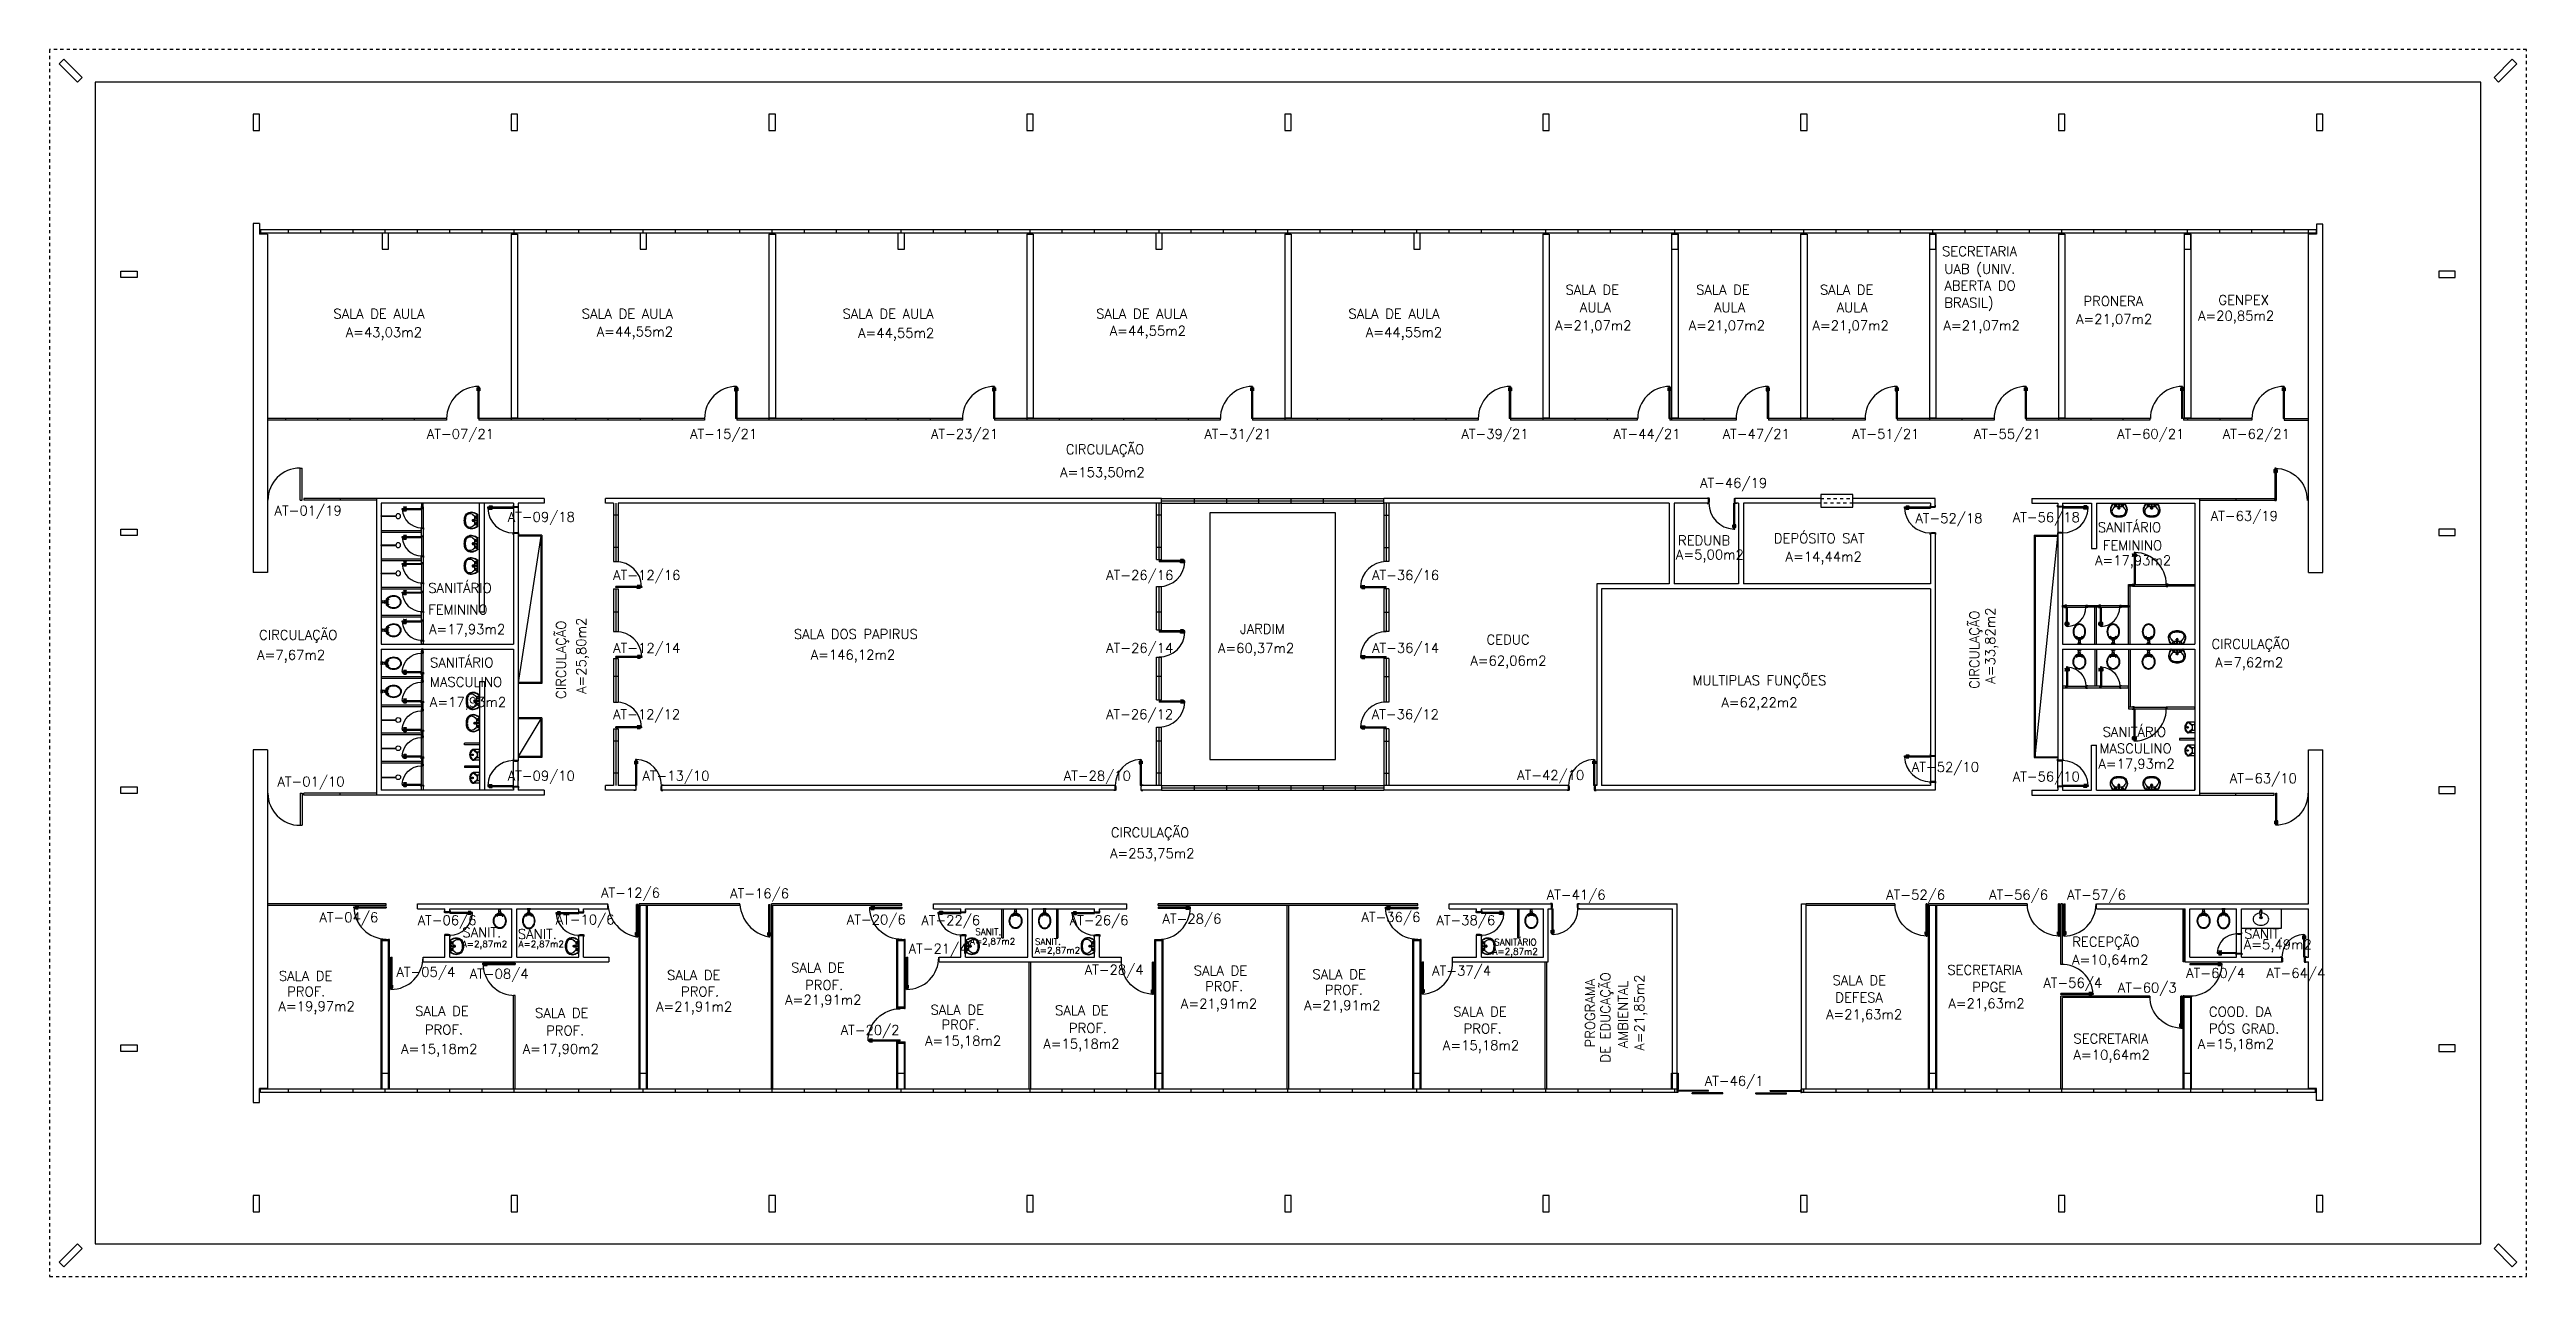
# Model space of a CAD drawing. Extents: x 109.8 to 186.6, y -3.3 to 34.7.
import ezdxf

# ---------------------------------------------------------------- set-up
doc = ezdxf.new("R2010")
doc.units = 0
doc.header["$LTSCALE"] = 0.01
doc.header["$MEASUREMENT"] = 0
doc.linetypes.add('HIDDEN', pattern=[0.375, 0.25, -0.125])
doc.layers.get('0').update_dxf_attribs({"color": 1, "linetype": 'HIDDEN'})
for name, color, linetype in [('1', 1, 'CONTINUOUS'), ('2', 1, 'CONTINUOUS'), ('3', 2, 'CONTINUOUS'), ('ALV', 2, 'CONTINUOUS'), ('APSAN', 1, 'CONTINUOUS'), ('CENTRO-CUSTO', 7, 'CONTINUOUS'), ('DIV', 2, 'CONTINUOUS'), ('ENDEREÇO', 2, 'CONTINUOUS'), ('ESQ', 1, 'CONTINUOUS'), ('JANELA', 1, 'CONTINUOUS'), ('MACANETA', 2, 'CONTINUOUS'), ('MARCO', 2, 'CONTINUOUS'), ('PEÇAS', 1, 'CONTINUOUS'), ('PISO', 1, 'CONTINUOUS'), ('PORTA', 2, 'CONTINUOUS'), ('PROJ', 1, 'HIDDEN'), ('SOLEIRA', 1, 'CONTINUOUS'), ('TEXTO', 2, 'CONTINUOUS')]:
    doc.layers.add(name, color=color, linetype=linetype)
doc.styles.add('UNB-100', font='simplex.shx', dxfattribs={"height": 0.2})

msp = doc.modelspace()

# ---------------------------------------------------------------- texts
at = {"layer": 'ENDEREÇO', "style": 'UNB-100'}
for s, p in [('AT-07/21', (121.496, 22.665)), ('AT-15/21', (129.66, 22.665)), ('AT-23/21', (137.134, 22.665)), ('AT-31/21', (145.613, 22.665)), ('AT-39/21', (153.589, 22.665)), ('AT-44/21', (158.3, 22.665)), ('AT-47/21', (161.691, 22.665)), ('AT-51/21', (165.711, 22.665)), ('AT-55/21', (169.479, 22.665)), ('AT-60/21', (173.93, 22.665)), ('AT-62/21', (177.204, 22.665)), ('AT-46/19', (160.989, 21.144)), ('AT-01/19', (116.774, 20.286)), ('AT-09/18', (124.006, 20.09)), ('AT-52/18', (167.667, 20.05)), ('AT-56/18', (170.69, 20.079)), ('AT-63/19', (176.832, 20.122)), ('AT-12/16', (127.278, 18.285)), ('AT-26/16', (142.57, 18.285)), ('AT-36/16', (150.815, 18.285)), ('AT-12/14', (127.278, 16.027)), ('AT-26/14', (142.57, 16.027)), ('AT-36/14', (150.815, 16.027)), ('AT-12/12', (127.271, 13.969)), ('AT-26/12', (142.563, 13.969)), ('AT-36/12', (150.808, 13.969)), ('AT-09/10', (124.006, 12.063)), ('AT-13/10', (128.184, 12.063)), ('AT-28/10', (141.254, 12.063)), ('AT-42/10', (155.317, 12.083)), ('AT-52/10', (167.561, 12.335)), ('AT-56/10', (170.69, 12.038)), ('AT-63/10', (177.42, 11.983)), ('AT-01/10', (116.863, 11.882)), ('AT-12/6', (126.903, 8.435)), ('AT-16/6', (130.905, 8.412)), ('AT-41/6', (156.235, 8.372)), ('AT-52/6', (166.765, 8.372)), ('AT-56/6', (169.959, 8.372)), ('AT-57/6', (172.376, 8.372)), ('AT-04/6', (118.164, 7.672)), ('AT-06/6', (121.212, 7.58)), ('AT-10/6', (125.492, 7.603)), ('AT-20/6', (134.525, 7.604)), ('AT-22/6', (136.834, 7.582)), ('AT-26/6', (141.437, 7.582)), ('AT-28/6', (144.317, 7.628)), ('AT-36/6', (150.489, 7.678)), ('AT-38/6', (152.812, 7.582)), ('AT-21/4', (136.441, 6.702)), ('AT-05/4', (120.553, 5.98)), ('AT-08/4', (122.829, 5.921)), ('AT-28/4', (141.904, 6.044)), ('AT-37/4', (152.682, 6.017)), ('AT-60/4', (176.07, 5.945)), ('AT-64/4', (178.559, 5.943)), ('AT-56/4', (171.638, 5.64)), ('AT-60/3', (173.95, 5.491)), ('AT-20/2', (134.332, 4.176)), ('AT-46/1', (161.135, 2.598))]:
    msp.add_text(s, height=0.3, dxfattribs=at).set_placement(p)
at = {"layer": 'TEXTO', "style": 'UNB-100'}
for s, height, p in [('SECRETARIA', 0.3, (168.497, 28.33)), ('UAB (UNIV.', 0.3, (168.567, 27.784)), ('SALA DE', 0.3, (156.818, 27.136)), ('SALA DE', 0.3, (160.871, 27.136)), ('SALA DE', 0.3, (164.71, 27.136)), ('ABERTA DO', 0.3, (168.567, 27.266)), ('BRASIL)', 0.3, (168.567, 26.735)), ('PRONERA', 0.3, (172.882, 26.783)), ('GENPEX', 0.3, (177.069, 26.82)), ('SALA DE AULA', 0.3, (118.597, 26.391)), ('SALA DE AULA', 0.3, (126.302, 26.391)), ('A=44,55m2', 0.3, (126.767, 25.84)), ('SALA DE AULA', 0.3, (134.39, 26.391)), ('SALA DE AULA', 0.3, (142.257, 26.391)), ('A=44,55m2', 0.3, (142.679, 25.863)), ('SALA DE AULA', 0.3, (150.081, 26.391)), ('A=21,07m2', 0.3, (156.498, 26.028)), (' AULA', 0.3, (157.058, 26.589)), ('A=21,07m2', 0.3, (160.64, 26.028)), (' AULA', 0.3, (161.219, 26.589)), ('A=21,07m2', 0.3, (164.479, 26.028)), (' AULA', 0.3, (165.022, 26.589)), ('A=21,07m2', 0.3, (168.541, 26.028)), ('A=21,07m2', 0.3, (172.652, 26.226)), ('A=20,85m2', 0.3, (176.435, 26.33)), ('A=43,03m2', 0.3, (118.981, 25.818)), ('A=44,55m2', 0.3, (134.872, 25.797)), ('A=44,55m2', 0.3, (150.624, 25.819)), ('CIRCULAÇÃO', 0.3, (141.318, 22.187)), ('A=153,50m2', 0.3, (141.141, 21.477)), ('SANITÁRIO', 0.3, (173.328, 19.767)), ('A=5,00m2', 0.3, (160.242, 18.922)), ('REDUNB', 0.3, (160.306, 19.362)), ('DEPÓSITO SAT', 0.3, (163.28, 19.427)), ('FEMININO', 0.3, (173.486, 19.208)), ('A=14,44m2', 0.3, (163.643, 18.86)), ('A=17,93m2', 0.3, (173.24, 18.744)), ('SANITÁRIO', 0.3, (121.542, 17.887)), ('A=17,93m2', 0.3, (121.563, 16.609)), ('FEMININO', 0.3, (121.542, 17.217)), ('JARDIM', 0.3, (146.721, 16.619)), ('CIRCULAÇÃO', 0.3, (116.292, 16.433)), ('SALA DOS PAPIRUS', 0.3, (132.882, 16.455)), ('A=60,37m2', 0.3, (146.036, 16.02)), ('CEDUC', 0.3, (154.366, 16.285)), ('CIRCULAÇÃO', 0.3, (176.854, 16.149)), ('A=7,67m2', 0.3, (116.232, 15.812)), ('SANITÁRIO', 0.3, (121.595, 15.575)), ('A=146,12m2', 0.3, (133.403, 15.816)), ('A=62,06m2', 0.3, (153.864, 15.633)), ('MULTIPLAS FUNÇÕES', 0.3, (160.754, 15.021)), ('A=7,62m2', 0.3, (176.972, 15.576)), ('A=17,93m2', 0.3, (121.592, 14.347)), ('MASCULINO', 0.3, (121.595, 14.974)), ('A=62,22m2', 0.3, (161.651, 14.337)), ('MASCULINO', 0.3, (173.38, 12.909)), ('SANITÁRIO', 0.3, (173.478, 13.424)), ('A=17,93m2', 0.3, (173.347, 12.433)), ('CIRCULAÇÃO', 0.3, (142.715, 10.303)), ('A=253,75m2', 0.3, (142.688, 9.657)), ('A=2,87m2', 0.2, (122.583, 6.895)), ('SANIT.', 0.3, (122.598, 7.207)), ('A=2,87m2', 0.2, (124.343, 6.895)), ('SANIT.', 0.3, (124.321, 7.154)), ('A=2,87m2', 0.2, (138.344, 6.976)), ('SANIT.', 0.2, (138.509, 7.273)), ('SANIT.', 0.2, (140.359, 6.966)), ('SANITÁRIO', 0.2, (154.608, 6.953)), ('RECEPÇÃO', 0.3, (172.535, 6.913)), ('A=5,49m2', 0.3, (177.856, 6.83)), ('SANIT.', 0.3, (177.87, 7.165)), ('SALA DE', 0.3, (116.907, 5.855)), ('SALA DE', 0.3, (128.947, 5.879)), ('SALA DE', 0.3, (132.796, 6.113)), ('A=2,87m2', 0.2, (140.356, 6.699)), ('SALA DE', 0.3, (145.285, 6.02)), ('SALA DE', 0.3, (148.966, 5.908)), ('A=2,87m2', 0.2, (154.554, 6.663)), ('SECRETARIA', 0.3, (168.661, 6.043)), ('A=10,64m2', 0.3, (172.534, 6.355)), ('PROF.', 0.3, (117.164, 5.37)), ('PROF.', 0.3, (129.381, 5.37)), ('A=21,91m2', 0.3, (132.613, 5.113)), ('PROF.', 0.3, (133.228, 5.574)), ('PROF.', 0.3, (145.636, 5.533)), ('PROF.', 0.3, (149.349, 5.421)), ('SALA DE', 0.3, (165.1, 5.72)), ('DEFESA', 0.3, (165.186, 5.185)), ('PPGE', 0.3, (169.432, 5.508)), ('A=19,97m2', 0.3, (116.896, 4.914)), ('SALA DE', 0.3, (121.136, 4.765)), ('SALA DE', 0.3, (124.852, 4.708)), ('A=21,91m2', 0.3, (128.605, 4.903)), ('SALA DE', 0.3, (137.119, 4.803)), ('PROF.', 0.3, (137.461, 4.341)), ('SALA DE', 0.3, (140.983, 4.788)), ('A=21,91m2', 0.3, (144.887, 4.994)), ('A=21,91m2', 0.3, (148.712, 4.946)), ('SALA DE', 0.3, (153.336, 4.749)), ('A=21,63m2', 0.3, (164.897, 4.663)), ('A=21,63m2', 0.3, (168.693, 5.001)), ('COOD. DA', 0.3, (176.775, 4.743)), ('PÓS GRAD.', 0.3, (176.775, 4.222)), ('A=15,18m2', 0.3, (120.702, 3.591)), ('PROF.', 0.3, (121.436, 4.189)), ('A=17,90m2', 0.3, (124.469, 3.591)), ('PROF.', 0.3, (125.195, 4.161)), ('A=15,18m2', 0.3, (136.949, 3.844)), ('A=15,18m2', 0.3, (140.618, 3.75)), ('PROF.', 0.3, (141.414, 4.235)), ('A=15,18m2', 0.3, (153.014, 3.703)), ('PROF.', 0.3, (153.655, 4.221)), ('SECRETARIA', 0.3, (172.571, 3.91)), ('A=15,18m2', 0.3, (176.433, 3.747)), ('A=10,64m2', 0.3, (172.575, 3.407))]:
    msp.add_text(s, height=height, dxfattribs=at).set_placement(p)
for s, p in [('CIRCULAÇÃO', (125.811, 14.594)), ('A=25,80m2', (126.435, 14.749)), ('CIRCULAÇÃO', (169.651, 14.908)), ('A=33,82m2', (170.143, 15.065)), ('PROGRAMA', (157.731, 3.782)), ('DE EDUCAÇÃO', (158.207, 3.313)), ('AMBIENTAL', (158.746, 3.762)), ('A=21,85m2', (159.258, 3.684))]:
    msp.add_text(s, height=0.3, rotation=90, dxfattribs=at).set_placement(p)

# ---------------------------------------------------------------- blocks, each defined once
blk = doc.blocks.new('P100D')
at = {"layer": '1'}
blk.add_arc((-0.003, -0.003), 0.995, 180, 270.15413, dxfattribs=at)
at = {"layer": '2', "color": 1}
for p, q in [((-0.963, 0.003), (-0.963, 0)), ((-0.963, 0.003), (-0.928, 0.003)), ((-0.955, 0.03), (-0.865, 0.03)), ((-0.955, 0.03), (-0.955, 0.003)), ((-0.955, 0.025), (-0.865, 0.025)), ((-0.935, 0.025), (-0.935, 0.003)), ((-0.928, 0.003), (-0.928, 0)), ((-0.865, 0.03), (-0.865, 0.025)), ((-0.963, -0.038), (-0.963, -0.035)), ((-0.963, -0.038), (-0.928, -0.038)), ((-0.955, -0.065), (-0.955, -0.038)), ((-0.955, -0.06), (-0.865, -0.06)), ((-0.955, -0.065), (-0.865, -0.065)), ((-0.935, -0.06), (-0.935, -0.038)), ((-0.928, -0.038), (-0.928, -0.035)), ((-0.865, -0.065), (-0.865, -0.06))]:
    blk.add_line(p, q, dxfattribs=at)
at = {"layer": '3'}
for p, q in [((-1, 0), (0, 0)), ((-1, -0.035), (-1, 0)), ((0, 0), (0, -0.035)), ((-1, -0.035), (0, -0.035))]:
    blk.add_line(p, q, dxfattribs=at)
blk = doc.blocks.new('P100E')
at = {"layer": '1'}
blk.add_arc((0.003, -0.003), 0.995, 269.84587, 0, dxfattribs=at)
at = {"layer": '2'}
for p, q in [((0.955, 0.03), (0.865, 0.03)), ((0.865, 0.03), (0.865, 0.025)), ((0.955, 0.025), (0.865, 0.025)), ((0.928, 0.003), (0.928, 0)), ((0.963, 0.003), (0.928, 0.003)), ((0.935, 0.025), (0.935, 0.003)), ((0.955, 0.03), (0.955, 0.003)), ((0.963, 0.003), (0.963, 0)), ((0.955, -0.06), (0.865, -0.06)), ((0.865, -0.065), (0.865, -0.06)), ((0.955, -0.065), (0.865, -0.065)), ((0.928, -0.038), (0.928, -0.035)), ((0.963, -0.038), (0.928, -0.038)), ((0.935, -0.06), (0.935, -0.038)), ((0.955, -0.065), (0.955, -0.038)), ((0.963, -0.038), (0.963, -0.035))]:
    blk.add_line(p, q, dxfattribs=at)
at = {"layer": '3'}
for p, q in [((1, 0), (0, 0)), ((0, 0), (0, -0.035)), ((1, -0.035), (1, 0)), ((1, -0.035), (0, -0.035))]:
    blk.add_line(p, q, dxfattribs=at)
blk = doc.blocks.new('MACANETA')
at = {"layer": 'MACANETA', "color": 1}
for p, q in [((-0.077, 0.052), (-0.077, 0.12)), ((-0.059, 0.052), (-0.059, 0.12)), ((-0.059, 0.075), (-0.036, 0.075)), ((-0.059, 0.052), (-0.036, 0.052)), ((-0.036, 0.044), (-0.036, 0.084)), ((-0.036, 0.084), (-0.03, 0.084)), ((-0.036, 0.044), (-0.03, 0.044)), ((0.006, 0.084), (0, 0.084)), ((0.006, 0.044), (0, 0.044)), ((0.006, 0.044), (0.006, 0.084)), ((0.029, 0.075), (0.006, 0.075)), ((0.029, 0.052), (0.006, 0.052)), ((0.029, 0.052), (0.029, 0.12)), ((0.047, 0.052), (0.047, 0.12))]:
    blk.add_line(p, q, dxfattribs=at)
for centre, start, end in [((-0.068, 0.12), 90, 180), ((-0.068, 0.052), 180, 270), ((-0.068, 0.12), 0, 90), ((-0.068, 0.052), 270, 0), ((0.038, 0.12), 90, 180), ((0.038, 0.052), 180, 270), ((0.038, 0.12), 0, 90), ((0.038, 0.052), 270, 0)]:
    blk.add_arc(centre, 0.00874, start, end, dxfattribs=at)
blk = doc.blocks.new('DOOR-60')
at = {"layer": 'PORTA'}
for p, q in [((-0.045, -0.6), (-0.045, 0)), ((-0.015, 0), (-0.045, 0)), ((-0.015, -0.6), (-0.015, 0)), ((-0.045, -0.6), (-0.015, -0.6))]:
    blk.add_line(p, q, dxfattribs=at)
at = {"layer": 'PORTA', "color": 1}
blk.add_arc((-0.015, 0), 0.6, 180, 267.13401, dxfattribs=at)
at = {"layer": 'PORTA'}
blk.add_blockref('MACANETA', (-0.015, -0.6), dxfattribs=at)
blk = doc.blocks.new('VDC-P')
for p, q in [((-0.127, 0.192), (0.127, 0.192)), ((-0.109, 0.202), (0.109, 0.202)), ((-0.068, 0.152), (0.068, 0.152)), ((-0.05, 0.152), (-0.03, 0.11)), ((-0.05, 0.015), (-0.05, 0)), ((-0.05, 0), (0.05, 0)), ((0.045, 0.02), (-0.045, 0.02)), ((-0.04, 0.025), (-0.04, 0.02)), ((0.035, 0.03), (-0.035, 0.03)), ((-0.03, 0.152), (-0.03, 0.11)), ((0.03, 0.11), (-0.03, 0.11)), ((0.03, 0.1), (-0.03, 0.1)), ((-0.025, 0.1), (-0.025, 0.03)), ((0.025, 0.1), (0.025, 0.03)), ((0.03, 0.152), (0.03, 0.11)), ((0.05, 0.152), (0.03, 0.11)), ((0.04, 0.025), (0.04, 0.02)), ((0.05, 0.015), (0.05, 0))]:
    blk.add_line(p, q)
for points in [[(0.16, 0.244, 0.050424), (0.18, 0.288, 0.082137), (0.195, 0.381, 0.082137), (0.18, 0.474, 0.090148), (0.138, 0.549, 0.104406), (0.073, 0.601, 0.117345), (0, 0.619, 0.117345), (-0.073, 0.601, 0.104406), (-0.138, 0.549, 0.090148), (-0.18, 0.474, 0.082137), (-0.195, 0.381, 0.082137)], [(-0.195, 0.381, 0.082137), (-0.18, 0.288, 0.050424), (-0.16, 0.244, 0.104406)], [(0.142, 0.254, 0.050424), (0.161, 0.295, 0.082137), (0.175, 0.381, 0.082137), (0.161, 0.468, 0.090148), (0.122, 0.536, 0.104406), (0.064, 0.583, 0.117345), (0, 0.599, 0.117345), (-0.064, 0.583, 0.104406), (-0.122, 0.536, 0.090148), (-0.161, 0.468, 0.082137), (-0.175, 0.381, 0.082137)], [(-0.175, 0.381, 0.082137), (-0.161, 0.295, 0.050424), (-0.142, 0.254, 0.050424)]]:
    blk.add_lwpolyline(points, format="xyb")
for centre in [(-0.083, 0.226), (0.083, 0.226)]:
    blk.add_circle(centre, 0.0101)
for centre, radius, start, end in [((0.08, 0.36), 0.266, 205.68633, 226.75578), ((0.08, 0.36), 0.246, 205.68633, 219.7706), ((-0.068, 0.202), 0.05, 226.75578, 270), ((-0.045, 0.015), 0.005, 90, 180), ((-0.035, 0.025), 0.005, 90, 180), ((-0.03, 0.105), 0.005, 90, 270), ((0.03, 0.105), 0.005, 270, 90), ((0.035, 0.025), 0.005, 0, 90), ((0.045, 0.015), 0.005, 360, 90), ((0.068, 0.202), 0.05, 270, 313.24422), ((-0.08, 0.36), 0.266, 313.24422, 334.31367), ((-0.08, 0.36), 0.246, 320.2294, 334.31367)]:
    blk.add_arc(centre, radius, start, end)
blk = doc.blocks.new('CUBA-E-P')
for p, q in [((-0.021, 0.174), (-0.031, 0.051)), ((0.01, 0.183), (-0.011, 0.183)), ((0.02, 0.174), (0.029, 0.051))]:
    blk.add_line(p, q)
blk.add_lwpolyline([(0.022, 0.104, 0.059992), (0.096, 0.119, 0.087531), (0.172, 0.159, 0.105501), (0.226, 0.223, 0.123031), (0.243, 0.293, 0.123031), (0.226, 0.362, 0.105501), (0.172, 0.426, 0.087531), (0.096, 0.467, 0.07802), (0, 0.482, 0.07802), (-0.096, 0.467, 0.087531), (-0.172, 0.426, 0.105501), (-0.226, 0.362, 0.123031), (-0.243, 0.293, 0.123031), (-0.226, 0.223, 0.105501), (-0.172, 0.159, 0.087531), (-0.096, 0.119, 0.059024), (-0.024, 0.105, 0.07802)], format="xyb")
for centre, radius in [((0, 0.245), 0.0347), ((-0.001, 0.051), 0.03), ((0, 0.245), 0.0265)]:
    blk.add_circle(centre, radius)
for centre, radius, start, end in [((-0.001, 0.051), 0.0361, 141.60857, 38.39143), ((-0.011, 0.173), 0.01, 90, 175.64644), ((0.01, 0.173), 0.01, 4.35356, 90)]:
    blk.add_arc(centre, radius, start, end)
blk = doc.blocks.new('A$C70DC1065')
at = {"layer": 'APSAN', "color": 1}
for p, q in [((0.319, 0.257), (0.231, 0.257)), ((0.275, 0.301), (0.275, 0.213)), ((0.407, 0.413), (0.323, 0.383)), ((0.407, 0.102), (0.323, 0.132)), ((0.407, 0.413), (0.328, 0.373)), ((0.328, 0.373), (0.328, 0.141)), ((0.407, 0.102), (0.328, 0.141)), ((0.394, 0.341), (0.341, 0.341)), ((0.394, 0.257), (0.341, 0.257)), ((0.394, 0.173), (0.341, 0.173)), ((0.368, 0.315), (0.368, 0.368)), ((0.368, 0.257), (0.368, 0.284)), ((0.368, 0.257), (0.368, 0.231)), ((0.368, 0.2), (0.368, 0.147)), ((0.407, 0.433), (0.407, 0.102)), ((0.407, 0.257), (0.407, 0.413)), ((0.407, 0.257), (0.407, 0.082)), ((0.42, 0.44), (0.42, 0.075))]:
    blk.add_line(p, q, dxfattribs=at)
for centre, radius in [((0.275, 0.257), 0.0315), ((0.275, 0.257), 0.021), ((0.368, 0.341), 0.0137), ((0.368, 0.257), 0.0137), ((0.368, 0.173), 0.0137)]:
    blk.add_circle(centre, radius, dxfattribs=at)
for centre, radius, start, end in [((0.595, 0.257), 0.595, 171.87462, 180), ((0.595, 0.257), 0.595, 180, 188.12538), ((0.214, 0.312), 0.21, 74.88853, 171.87462), ((0.214, 0.203), 0.21, 188.12538, 285.11147), ((0.595, 0.257), 0.587, 172.11494, 180), ((0.595, 0.257), 0.587, 180, 187.88506), ((0.212, 0.31), 0.2, 75.28172, 172.11494), ((0.212, 0.204), 0.2, 187.88506, 284.71828), ((0.462, 0.257), 0.424, 162.413, 180), ((0.462, 0.257), 0.424, 180, 197.587), ((0.175, 0.348), 0.123, 49.44029, 162.413), ((0.175, 0.166), 0.123, 197.587, 310.55971), ((-3.652, -5.024), 6.719, 53.83475, 54.44029), ((-4.114, -4.663), 6.719, 48.67232, 49.44029), ((-4.114, 5.177), 6.719, 310.55971, 311.32768), ((-3.652, 5.539), 6.719, 305.55971, 306.16525), ((0.134, 0.015), 0.505, 58.01014, 75.28172), ((0.134, 0.5), 0.505, 284.71828, 301.98986), ((0.134, 0.015), 0.518, 57.21407, 74.88853), ((0.134, 0.5), 0.518, 285.11147, 302.78593), ((0.305, 0.389), 0.0137, 351.72894, 53.83475), ((0.305, 0.125), 0.0137, 306.16525, 8.27106), ((0.315, 0.373), 0.0126, 0, 48.67232), ((0.315, 0.141), 0.0126, 311.32768, 0), ((0.395, 0.433), 0.0126, 0, 58.01014), ((0.395, 0.082), 0.0126, 301.98986, 0), ((0.407, 0.44), 0.0126, 0, 57.21407), ((0.407, 0.075), 0.0126, 302.78593, 0)]:
    blk.add_arc(centre, radius, start, end, dxfattribs=at)
blk = doc.blocks.new('DOOR60')
at = {"layer": 'PORTA'}
for p, q in [((0.015, -0.6), (0.015, 0)), ((0.015, 0), (0.045, 0)), ((0.045, -0.6), (0.045, 0)), ((0.045, -0.6), (0.015, -0.6))]:
    blk.add_line(p, q, dxfattribs=at)
at = {"layer": 'PORTA', "color": 1}
blk.add_arc((0.015, 0), 0.6, 272.86599, 0, dxfattribs=at)
blk.add_blockref('MACANETA', (0.045, -0.6), dxfattribs=at)
blk = doc.blocks.new('MICTR-P')
for p, q in [((0, 0.08), (0, 0.155)), ((0, 0.08), (0, -0.08)), ((0.081, 0.08), (0, 0.08)), ((0.01, 0.165), (0.205, 0.165)), ((0.168, 0.129), (0.08, 0.046)), ((0.08, -0.076), (0.08, 0.076)), ((0.151, 0.147), (0.083, 0.083)), ((0, -0.08), (0, -0.155)), ((0, -0.08), (0.081, -0.08)), ((0.01, -0.165), (0.205, -0.165)), ((0.168, -0.129), (0.08, -0.046)), ((0.151, -0.147), (0.083, -0.083))]:
    blk.add_line(p, q)
for radius in [0.025, 0.015]:
    blk.add_circle((0.22, 0), radius)
for centre, radius, start, end in [((0.01, 0.155), 0.01, 90, 180), ((0.09, 0.076), 0.01, 133.36342, 180), ((0.197, 0.098), 0.0675, 49.53195, 133.36342), ((0.197, 0.098), 0.0425, 49.53195, 133.36342), ((0.114, 0), 0.171, 357.40045, 49.53195), ((0.114, 0), 0.196, 358.27925, 49.53195), ((0.01, -0.155), 0.01, 180, 270), ((0.09, -0.076), 0.01, 180, 226.63658), ((0.197, -0.098), 0.0675, 226.63658, 310.46805), ((0.197, -0.098), 0.0425, 226.63658, 310.46805), ((0.114, 0), 0.171, 310.46805, 357.35095), ((0.114, 0), 0.196, 310.46805, 357.70121)]:
    blk.add_arc(centre, radius, start, end)
blk = doc.blocks.new('CHUV')
at = {"linetype": 'Continuous'}
for p, q in [((0, 0.006), (0.45, 0.006)), ((0, 0.006), (0, -0.006)), ((0, -0.006), (0.45, -0.006))]:
    blk.add_line(p, q, dxfattribs=at)
blk.add_circle((0.525, 0.001), 0.0742, dxfattribs=at)

# ---------------------------------------------------------------- linework, layer by layer
at = {"layer": '1'}
for p, q in [((124.184, 20.515), (124.184, 19.74)), ((124.334, 20.54), (124.334, 19.76)), ((172.084, 20.54), (172.084, 19.76)), ((172.234, 20.515), (172.234, 19.74)), ((124.184, 11.915), (124.184, 12.69)), ((124.334, 11.89), (124.334, 12.67)), ((172.084, 11.89), (172.084, 12.67)), ((172.234, 11.915), (172.234, 12.69))]:
    msp.add_line(p, q, dxfattribs=at)
at = {"layer": '1', "color": 1}
for centre, radius, start, end in [((124.184, 20.545), 0.8, 182.14911, 270), ((162.064, 20.665), 0.8, 180, 267.85089), ((168.134, 20.545), 0.8, 182.14911, 270), ((172.234, 20.545), 0.8, 270, 357.85089), ((127.361, 18.057), 0.8, 2.14911, 90), ((144.209, 18.88), 0.8, 270, 357.85089), ((151.258, 18.057), 0.8, 90, 177.85089), ((127.364, 15.881), 0.8, 2.14911, 90), ((144.214, 16.699), 0.8, 270, 357.85089), ((151.254, 15.881), 0.8, 90, 177.85089), ((127.359, 13.7), 0.8, 2.14911, 90), ((144.211, 14.523), 0.8, 270, 357.85089), ((151.259, 13.7), 0.8, 90, 177.85089), ((124.184, 11.885), 0.8, 90, 177.85089), ((127.974, 11.915), 0.8, 360, 87.85089), ((143.653, 11.915), 0.8, 92.14911, 180), ((157.714, 11.915), 0.8, 92.14911, 180), ((168.134, 12.825), 0.8, 182.14911, 270), ((172.234, 11.885), 0.8, 2.14911, 90), ((122.209, 7.97), 0.7, 270, 357.5437), ((126.209, 7.97), 0.7, 182.4563, 270), ((138.059, 7.975), 0.7, 182.4563, 270), ((142.209, 7.97), 0.7, 182.4563, 270), ((154.209, 7.97), 0.7, 270, 357.5437), ((156.404, 8.09), 0.8, 272.14911, 0), ((179.739, 6.59), 0.7, 92.4563, 180)]:
    msp.add_arc(centre, radius, start, end, dxfattribs=at)
at = {"layer": '1'}
for centre, radius, start, end in [((128.202, 8.294), 1.095, 184.06829, 259.56879), ((132.302, 8.294), 1.095, 184.06829, 259.56879), ((152.344, 6.408), 0.966, 272.16024, 1.92171), ((172.217, 5.392), 0.966, 2.16024, 91.95534)]:
    msp.add_arc(centre, radius, start, end, dxfattribs=at)
at = {"layer": '2', "color": 1}
for p, q in [((123.422, 20.553), (123.457, 20.553)), ((123.422, 20.553), (123.422, 20.55)), ((123.422, 20.512), (123.422, 20.515)), ((123.422, 20.512), (123.457, 20.512)), ((123.429, 20.58), (123.429, 20.553)), ((123.429, 20.58), (123.519, 20.58)), ((123.429, 20.575), (123.519, 20.575)), ((123.429, 20.485), (123.429, 20.512)), ((123.429, 20.49), (123.519, 20.49)), ((123.429, 20.485), (123.519, 20.485)), ((123.449, 20.575), (123.449, 20.553)), ((123.449, 20.49), (123.449, 20.512)), ((123.457, 20.553), (123.457, 20.55)), ((123.457, 20.512), (123.457, 20.515)), ((123.519, 20.58), (123.519, 20.575)), ((123.519, 20.485), (123.519, 20.49)), ((144.874, 18.915), (144.874, 18.91)), ((144.964, 18.915), (144.874, 18.915)), ((144.964, 18.91), (144.874, 18.91)), ((144.874, 18.82), (144.874, 18.825)), ((144.964, 18.825), (144.874, 18.825)), ((144.964, 18.82), (144.874, 18.82)), ((144.972, 18.888), (144.937, 18.888)), ((144.937, 18.888), (144.937, 18.885)), ((144.937, 18.847), (144.937, 18.85)), ((144.972, 18.847), (144.937, 18.847)), ((144.944, 18.91), (144.944, 18.888)), ((144.944, 18.825), (144.944, 18.847)), ((144.964, 18.915), (144.964, 18.888)), ((144.964, 18.82), (144.964, 18.847)), ((144.972, 18.888), (144.972, 18.885)), ((144.972, 18.847), (144.972, 18.85)), ((128.116, 18.117), (128.026, 18.117)), ((128.026, 18.117), (128.026, 18.112)), ((128.116, 18.112), (128.026, 18.112)), ((128.116, 18.027), (128.026, 18.027)), ((128.026, 18.022), (128.026, 18.027)), ((128.116, 18.022), (128.026, 18.022)), ((128.088, 18.09), (128.088, 18.087)), ((128.123, 18.09), (128.088, 18.09)), ((128.088, 18.049), (128.088, 18.052)), ((128.123, 18.049), (128.088, 18.049)), ((128.096, 18.112), (128.096, 18.09)), ((128.096, 18.027), (128.096, 18.049)), ((128.116, 18.117), (128.116, 18.09)), ((128.116, 18.022), (128.116, 18.049)), ((128.123, 18.09), (128.123, 18.087)), ((128.123, 18.049), (128.123, 18.052)), ((150.495, 18.09), (150.495, 18.087)), ((150.495, 18.09), (150.53, 18.09)), ((150.495, 18.049), (150.495, 18.052)), ((150.495, 18.049), (150.53, 18.049)), ((150.503, 18.117), (150.593, 18.117)), ((150.503, 18.117), (150.503, 18.09)), ((150.503, 18.112), (150.593, 18.112)), ((150.503, 18.022), (150.503, 18.049)), ((150.503, 18.027), (150.593, 18.027)), ((150.503, 18.022), (150.593, 18.022)), ((150.523, 18.112), (150.523, 18.09)), ((150.523, 18.027), (150.523, 18.049)), ((150.53, 18.09), (150.53, 18.087)), ((150.53, 18.049), (150.53, 18.052)), ((150.593, 18.117), (150.593, 18.112)), ((150.593, 18.022), (150.593, 18.027)), ((144.879, 16.734), (144.879, 16.729)), ((144.969, 16.734), (144.879, 16.734)), ((144.969, 16.729), (144.879, 16.729)), ((144.879, 16.639), (144.879, 16.644)), ((144.969, 16.644), (144.879, 16.644)), ((144.969, 16.639), (144.879, 16.639)), ((144.977, 16.707), (144.942, 16.707)), ((144.942, 16.707), (144.942, 16.704)), ((144.942, 16.666), (144.942, 16.669)), ((144.977, 16.666), (144.942, 16.666)), ((144.949, 16.729), (144.949, 16.707)), ((144.949, 16.644), (144.949, 16.666)), ((144.969, 16.734), (144.969, 16.707)), ((144.969, 16.639), (144.969, 16.666)), ((144.977, 16.707), (144.977, 16.704)), ((144.977, 16.666), (144.977, 16.669)), ((128.119, 15.941), (128.029, 15.941)), ((128.029, 15.941), (128.029, 15.936)), ((128.119, 15.936), (128.029, 15.936)), ((128.119, 15.851), (128.029, 15.851)), ((128.029, 15.846), (128.029, 15.851)), ((128.119, 15.846), (128.029, 15.846)), ((128.092, 15.914), (128.092, 15.911)), ((128.127, 15.914), (128.092, 15.914)), ((128.092, 15.873), (128.092, 15.876)), ((128.127, 15.873), (128.092, 15.873)), ((128.099, 15.936), (128.099, 15.914)), ((128.099, 15.851), (128.099, 15.873)), ((128.119, 15.941), (128.119, 15.914)), ((128.119, 15.846), (128.119, 15.873)), ((128.127, 15.914), (128.127, 15.911)), ((128.127, 15.873), (128.127, 15.876)), ((150.491, 15.914), (150.491, 15.911)), ((150.491, 15.914), (150.526, 15.914)), ((150.491, 15.873), (150.491, 15.876)), ((150.491, 15.873), (150.526, 15.873)), ((150.499, 15.941), (150.589, 15.941)), ((150.499, 15.941), (150.499, 15.914)), ((150.499, 15.936), (150.589, 15.936)), ((150.499, 15.846), (150.499, 15.873)), ((150.499, 15.851), (150.589, 15.851)), ((150.499, 15.846), (150.589, 15.846)), ((150.519, 15.936), (150.519, 15.914)), ((150.519, 15.851), (150.519, 15.873)), ((150.526, 15.914), (150.526, 15.911)), ((150.526, 15.873), (150.526, 15.876)), ((150.589, 15.941), (150.589, 15.936)), ((150.589, 15.846), (150.589, 15.851)), ((144.876, 14.558), (144.876, 14.553)), ((144.966, 14.558), (144.876, 14.558)), ((144.966, 14.553), (144.876, 14.553)), ((144.876, 14.463), (144.876, 14.468)), ((144.966, 14.468), (144.876, 14.468)), ((144.966, 14.463), (144.876, 14.463)), ((144.973, 14.531), (144.938, 14.531)), ((144.938, 14.531), (144.938, 14.528)), ((144.938, 14.49), (144.938, 14.493)), ((144.973, 14.49), (144.938, 14.49)), ((144.946, 14.553), (144.946, 14.531)), ((144.946, 14.468), (144.946, 14.49)), ((144.966, 14.558), (144.966, 14.531)), ((144.966, 14.463), (144.966, 14.49)), ((144.973, 14.531), (144.973, 14.528)), ((144.973, 14.49), (144.973, 14.493)), ((128.114, 13.76), (128.024, 13.76)), ((128.024, 13.76), (128.024, 13.755)), ((128.114, 13.755), (128.024, 13.755)), ((128.114, 13.67), (128.024, 13.67)), ((128.024, 13.665), (128.024, 13.67)), ((128.114, 13.665), (128.024, 13.665)), ((128.087, 13.733), (128.087, 13.73)), ((128.122, 13.733), (128.087, 13.733)), ((128.087, 13.692), (128.087, 13.695)), ((128.122, 13.692), (128.087, 13.692)), ((128.094, 13.755), (128.094, 13.733)), ((128.094, 13.67), (128.094, 13.692)), ((128.114, 13.76), (128.114, 13.733)), ((128.114, 13.665), (128.114, 13.692)), ((128.122, 13.733), (128.122, 13.73)), ((128.122, 13.692), (128.122, 13.695)), ((150.497, 13.733), (150.497, 13.73)), ((150.497, 13.733), (150.532, 13.733)), ((150.497, 13.692), (150.497, 13.695)), ((150.497, 13.692), (150.532, 13.692)), ((150.504, 13.76), (150.594, 13.76)), ((150.504, 13.76), (150.504, 13.733)), ((150.504, 13.755), (150.594, 13.755)), ((150.504, 13.665), (150.504, 13.692)), ((150.504, 13.67), (150.594, 13.67)), ((150.504, 13.665), (150.594, 13.665)), ((150.524, 13.755), (150.524, 13.733)), ((150.524, 13.67), (150.524, 13.692)), ((150.532, 13.733), (150.532, 13.73)), ((150.532, 13.692), (150.532, 13.695)), ((150.594, 13.76), (150.594, 13.755)), ((150.594, 13.665), (150.594, 13.67)), ((127.939, 12.67), (127.966, 12.67)), ((127.939, 12.67), (127.939, 12.58)), ((127.939, 12.58), (127.944, 12.58)), ((127.944, 12.67), (127.944, 12.58)), ((127.944, 12.65), (127.966, 12.65)), ((127.966, 12.678), (127.966, 12.643)), ((127.966, 12.678), (127.969, 12.678)), ((127.966, 12.643), (127.969, 12.643)), ((128.007, 12.678), (128.004, 12.678)), ((128.007, 12.643), (128.004, 12.643)), ((128.007, 12.678), (128.007, 12.643)), ((128.034, 12.67), (128.007, 12.67)), ((128.029, 12.65), (128.007, 12.65)), ((128.029, 12.67), (128.029, 12.58)), ((128.034, 12.58), (128.029, 12.58)), ((128.034, 12.67), (128.034, 12.58)), ((143.593, 12.67), (143.593, 12.58)), ((143.593, 12.67), (143.62, 12.67)), ((143.593, 12.58), (143.598, 12.58)), ((143.598, 12.67), (143.598, 12.58)), ((143.598, 12.65), (143.62, 12.65)), ((143.62, 12.678), (143.623, 12.678)), ((143.62, 12.678), (143.62, 12.643)), ((143.62, 12.643), (143.623, 12.643)), ((143.661, 12.678), (143.658, 12.678)), ((143.661, 12.643), (143.658, 12.643)), ((143.661, 12.678), (143.661, 12.643)), ((143.688, 12.67), (143.661, 12.67)), ((143.683, 12.65), (143.661, 12.65)), ((143.683, 12.67), (143.683, 12.58)), ((143.688, 12.58), (143.683, 12.58)), ((143.688, 12.67), (143.688, 12.58)), ((123.422, 11.918), (123.422, 11.915)), ((123.422, 11.918), (123.457, 11.918)), ((123.422, 11.877), (123.422, 11.88)), ((123.422, 11.877), (123.457, 11.877)), ((123.429, 11.945), (123.519, 11.945)), ((123.429, 11.945), (123.429, 11.918)), ((123.429, 11.94), (123.519, 11.94)), ((123.429, 11.85), (123.429, 11.877)), ((123.429, 11.855), (123.519, 11.855)), ((123.429, 11.85), (123.519, 11.85)), ((123.449, 11.94), (123.449, 11.918)), ((123.449, 11.855), (123.449, 11.877)), ((123.457, 11.918), (123.457, 11.915)), ((123.457, 11.877), (123.457, 11.88)), ((123.519, 11.945), (123.519, 11.94)), ((123.519, 11.85), (123.519, 11.855))]:
    msp.add_line(p, q, dxfattribs=at)
at = {"layer": '2'}
for p, q in [((162.004, 19.91), (162.004, 20)), ((162.004, 20), (162.009, 20)), ((162.009, 19.91), (162.009, 20)), ((162.094, 19.91), (162.094, 20)), ((162.099, 20), (162.094, 20)), ((162.099, 19.91), (162.099, 20)), ((167.372, 20.553), (167.407, 20.553)), ((167.372, 20.553), (167.372, 20.55)), ((167.372, 20.512), (167.372, 20.515)), ((167.372, 20.512), (167.407, 20.512)), ((167.379, 20.58), (167.379, 20.553)), ((167.379, 20.58), (167.469, 20.58)), ((167.379, 20.575), (167.469, 20.575)), ((167.379, 20.485), (167.379, 20.512)), ((167.379, 20.49), (167.469, 20.49)), ((167.379, 20.485), (167.469, 20.485)), ((167.399, 20.575), (167.399, 20.553)), ((167.399, 20.49), (167.399, 20.512)), ((167.407, 20.553), (167.407, 20.55)), ((167.407, 20.512), (167.407, 20.515)), ((167.469, 20.58), (167.469, 20.575)), ((167.469, 20.485), (167.469, 20.49)), ((172.899, 20.58), (172.899, 20.575)), ((172.989, 20.58), (172.899, 20.58)), ((172.989, 20.575), (172.899, 20.575)), ((172.899, 20.485), (172.899, 20.49)), ((172.989, 20.49), (172.899, 20.49)), ((172.989, 20.485), (172.899, 20.485)), ((172.997, 20.553), (172.962, 20.553)), ((172.962, 20.553), (172.962, 20.55)), ((172.962, 20.512), (172.962, 20.515)), ((172.997, 20.512), (172.962, 20.512)), ((172.969, 20.575), (172.969, 20.553)), ((172.969, 20.49), (172.969, 20.512)), ((172.989, 20.58), (172.989, 20.553)), ((172.989, 20.485), (172.989, 20.512)), ((172.997, 20.553), (172.997, 20.55)), ((172.997, 20.512), (172.997, 20.515)), ((162.004, 19.91), (162.031, 19.91)), ((162.009, 19.93), (162.031, 19.93)), ((162.031, 19.938), (162.034, 19.938)), ((162.031, 19.903), (162.031, 19.938)), ((162.031, 19.903), (162.034, 19.903)), ((162.072, 19.938), (162.069, 19.938)), ((162.072, 19.903), (162.069, 19.903)), ((162.072, 19.903), (162.072, 19.938)), ((162.094, 19.93), (162.072, 19.93)), ((162.099, 19.91), (162.072, 19.91)), ((157.654, 12.67), (157.654, 12.58)), ((157.654, 12.67), (157.681, 12.67)), ((157.654, 12.58), (157.659, 12.58)), ((157.659, 12.67), (157.659, 12.58)), ((157.659, 12.65), (157.681, 12.65)), ((157.681, 12.678), (157.684, 12.678)), ((157.681, 12.678), (157.681, 12.643)), ((157.681, 12.643), (157.684, 12.643)), ((157.722, 12.678), (157.719, 12.678)), ((157.722, 12.643), (157.719, 12.643)), ((157.722, 12.678), (157.722, 12.643)), ((157.749, 12.67), (157.722, 12.67)), ((157.744, 12.65), (157.722, 12.65)), ((157.744, 12.67), (157.744, 12.58)), ((157.749, 12.58), (157.744, 12.58)), ((157.749, 12.67), (157.749, 12.58)), ((167.372, 12.833), (167.407, 12.833)), ((167.372, 12.833), (167.372, 12.83)), ((167.372, 12.792), (167.372, 12.795)), ((167.372, 12.792), (167.407, 12.792)), ((167.379, 12.86), (167.379, 12.833)), ((167.379, 12.86), (167.469, 12.86)), ((167.379, 12.855), (167.469, 12.855)), ((167.379, 12.765), (167.379, 12.792)), ((167.379, 12.77), (167.469, 12.77)), ((167.379, 12.765), (167.469, 12.765)), ((167.399, 12.855), (167.399, 12.833)), ((167.399, 12.77), (167.399, 12.792)), ((167.407, 12.833), (167.407, 12.83)), ((167.407, 12.792), (167.407, 12.795)), ((167.469, 12.86), (167.469, 12.855)), ((167.469, 12.765), (167.469, 12.77)), ((172.989, 11.945), (172.899, 11.945)), ((172.899, 11.945), (172.899, 11.94)), ((172.989, 11.94), (172.899, 11.94)), ((172.989, 11.855), (172.899, 11.855)), ((172.899, 11.85), (172.899, 11.855)), ((172.989, 11.85), (172.899, 11.85)), ((172.962, 11.918), (172.962, 11.915)), ((172.997, 11.918), (172.962, 11.918)), ((172.962, 11.877), (172.962, 11.88)), ((172.997, 11.877), (172.962, 11.877)), ((172.969, 11.94), (172.969, 11.918)), ((172.969, 11.855), (172.969, 11.877)), ((172.989, 11.945), (172.989, 11.918)), ((172.989, 11.85), (172.989, 11.877)), ((172.997, 11.918), (172.997, 11.915)), ((172.997, 11.877), (172.997, 11.88)), ((122.774, 8.005), (122.774, 8)), ((122.864, 8.005), (122.774, 8.005)), ((122.864, 8), (122.774, 8)), ((122.774, 7.91), (122.774, 7.915)), ((122.864, 7.915), (122.774, 7.915)), ((122.864, 7.91), (122.774, 7.91)), ((122.872, 7.978), (122.837, 7.978)), ((122.837, 7.978), (122.837, 7.975)), ((122.837, 7.937), (122.837, 7.94)), ((122.872, 7.937), (122.837, 7.937)), ((122.844, 8), (122.844, 7.978)), ((122.844, 7.915), (122.844, 7.937)), ((122.864, 8.005), (122.864, 7.978)), ((122.864, 7.91), (122.864, 7.937)), ((122.872, 7.978), (122.872, 7.975)), ((122.872, 7.937), (122.872, 7.94)), ((125.547, 7.978), (125.582, 7.978)), ((125.547, 7.978), (125.547, 7.975)), ((125.547, 7.937), (125.547, 7.94)), ((125.547, 7.937), (125.582, 7.937)), ((125.554, 8.005), (125.554, 7.978)), ((125.554, 8.005), (125.644, 8.005)), ((125.554, 8), (125.644, 8)), ((125.554, 7.91), (125.554, 7.937)), ((125.554, 7.915), (125.644, 7.915)), ((125.554, 7.91), (125.644, 7.91)), ((125.574, 8), (125.574, 7.978)), ((125.574, 7.915), (125.574, 7.937)), ((125.582, 7.978), (125.582, 7.975)), ((125.582, 7.937), (125.582, 7.94)), ((125.644, 8.005), (125.644, 8)), ((125.644, 7.91), (125.644, 7.915)), ((137.397, 7.983), (137.432, 7.983)), ((137.397, 7.983), (137.397, 7.98)), ((137.397, 7.942), (137.397, 7.945)), ((137.397, 7.942), (137.432, 7.942)), ((137.404, 8.01), (137.404, 7.983)), ((137.404, 8.01), (137.494, 8.01)), ((137.404, 8.005), (137.494, 8.005)), ((137.404, 7.915), (137.404, 7.942)), ((137.404, 7.92), (137.494, 7.92)), ((137.404, 7.915), (137.494, 7.915)), ((137.424, 8.005), (137.424, 7.983)), ((137.424, 7.92), (137.424, 7.942)), ((137.432, 7.983), (137.432, 7.98)), ((137.432, 7.942), (137.432, 7.945)), ((137.494, 8.01), (137.494, 8.005)), ((137.494, 7.915), (137.494, 7.92)), ((141.547, 7.978), (141.582, 7.978)), ((141.547, 7.978), (141.547, 7.975)), ((141.547, 7.937), (141.547, 7.94)), ((141.547, 7.937), (141.582, 7.937)), ((141.554, 8.005), (141.554, 7.978)), ((141.554, 8.005), (141.644, 8.005)), ((141.554, 8), (141.644, 8)), ((141.554, 7.91), (141.554, 7.937)), ((141.554, 7.915), (141.644, 7.915)), ((141.554, 7.91), (141.644, 7.91)), ((141.574, 8), (141.574, 7.978)), ((141.574, 7.915), (141.574, 7.937)), ((141.582, 7.978), (141.582, 7.975)), ((141.582, 7.937), (141.582, 7.94)), ((141.644, 8.005), (141.644, 8)), ((141.644, 7.91), (141.644, 7.915)), ((154.774, 8.005), (154.774, 8)), ((154.864, 8.005), (154.774, 8.005)), ((154.864, 8), (154.774, 8)), ((154.774, 7.91), (154.774, 7.915)), ((154.864, 7.915), (154.774, 7.915)), ((154.864, 7.91), (154.774, 7.91)), ((154.872, 7.978), (154.837, 7.978)), ((154.837, 7.978), (154.837, 7.975)), ((154.837, 7.937), (154.837, 7.94)), ((154.872, 7.937), (154.837, 7.937)), ((154.844, 8), (154.844, 7.978)), ((154.844, 7.915), (154.844, 7.937)), ((154.864, 8.005), (154.864, 7.978)), ((154.864, 7.91), (154.864, 7.937)), ((154.872, 7.978), (154.872, 7.975)), ((154.872, 7.937), (154.872, 7.94)), ((127.973, 7.352), (127.978, 7.352)), ((127.973, 7.262), (127.973, 7.352)), ((127.973, 7.262), (128, 7.262)), ((127.978, 7.262), (127.978, 7.352)), ((127.978, 7.282), (128, 7.282)), ((128, 7.254), (128, 7.289)), ((128, 7.289), (128.003, 7.289)), ((128, 7.254), (128.003, 7.254)), ((128.041, 7.289), (128.038, 7.289)), ((128.041, 7.254), (128.038, 7.254)), ((128.041, 7.254), (128.041, 7.289)), ((128.063, 7.282), (128.041, 7.282)), ((128.068, 7.262), (128.041, 7.262)), ((128.068, 7.352), (128.063, 7.352)), ((128.063, 7.262), (128.063, 7.352)), ((128.068, 7.262), (128.068, 7.352)), ((132.073, 7.262), (132.073, 7.352)), ((132.073, 7.352), (132.078, 7.352)), ((132.073, 7.262), (132.1, 7.262)), ((132.078, 7.262), (132.078, 7.352)), ((132.078, 7.282), (132.1, 7.282)), ((132.1, 7.289), (132.103, 7.289)), ((132.1, 7.254), (132.1, 7.289)), ((132.1, 7.254), (132.103, 7.254)), ((132.141, 7.289), (132.138, 7.289)), ((132.141, 7.254), (132.138, 7.254)), ((132.141, 7.254), (132.141, 7.289)), ((132.163, 7.282), (132.141, 7.282)), ((132.168, 7.262), (132.141, 7.262)), ((132.163, 7.262), (132.163, 7.352)), ((132.168, 7.352), (132.163, 7.352)), ((132.168, 7.262), (132.168, 7.352)), ((156.369, 7.425), (156.374, 7.425)), ((156.369, 7.335), (156.369, 7.425)), ((156.369, 7.335), (156.396, 7.335)), ((156.374, 7.335), (156.374, 7.425)), ((156.374, 7.355), (156.396, 7.355)), ((156.396, 7.328), (156.396, 7.363)), ((156.396, 7.363), (156.399, 7.363)), ((156.396, 7.328), (156.399, 7.328)), ((156.437, 7.363), (156.434, 7.363)), ((156.437, 7.328), (156.434, 7.328)), ((156.437, 7.328), (156.437, 7.363)), ((156.459, 7.355), (156.437, 7.355)), ((156.464, 7.335), (156.437, 7.335)), ((156.464, 7.425), (156.459, 7.425)), ((156.459, 7.335), (156.459, 7.425)), ((156.464, 7.335), (156.464, 7.425)), ((179.679, 7.245), (179.679, 7.155)), ((179.679, 7.245), (179.706, 7.245)), ((179.679, 7.155), (179.684, 7.155)), ((179.684, 7.245), (179.684, 7.155)), ((179.684, 7.225), (179.706, 7.225)), ((179.706, 7.253), (179.709, 7.253)), ((179.706, 7.253), (179.706, 7.218)), ((179.706, 7.218), (179.709, 7.218)), ((179.747, 7.253), (179.744, 7.253)), ((179.747, 7.218), (179.744, 7.218)), ((179.747, 7.253), (179.747, 7.218)), ((179.774, 7.245), (179.747, 7.245)), ((179.769, 7.225), (179.747, 7.225)), ((179.769, 7.245), (179.769, 7.155)), ((179.774, 7.155), (179.769, 7.155)), ((179.774, 7.245), (179.774, 7.155)), ((152.347, 5.486), (152.347, 5.576)), ((152.347, 5.576), (152.352, 5.576)), ((152.347, 5.486), (152.374, 5.486)), ((152.352, 5.486), (152.352, 5.576)), ((152.352, 5.506), (152.374, 5.506)), ((152.374, 5.513), (152.377, 5.513)), ((152.374, 5.478), (152.374, 5.513)), ((152.374, 5.478), (152.377, 5.478)), ((152.415, 5.513), (152.412, 5.513)), ((152.415, 5.478), (152.412, 5.478)), ((152.415, 5.478), (152.415, 5.513)), ((152.437, 5.506), (152.415, 5.506)), ((152.442, 5.486), (152.415, 5.486)), ((152.437, 5.486), (152.437, 5.576)), ((152.442, 5.576), (152.437, 5.576)), ((152.442, 5.486), (152.442, 5.576)), ((173.049, 5.491), (173.049, 5.486)), ((173.139, 5.491), (173.049, 5.491)), ((173.139, 5.486), (173.049, 5.486)), ((173.049, 5.396), (173.049, 5.401)), ((173.139, 5.401), (173.049, 5.401)), ((173.139, 5.396), (173.049, 5.396)), ((173.147, 5.464), (173.112, 5.464)), ((173.112, 5.464), (173.112, 5.461)), ((173.112, 5.423), (173.112, 5.426)), ((173.147, 5.423), (173.112, 5.423)), ((173.119, 5.486), (173.119, 5.464)), ((173.119, 5.401), (173.119, 5.423)), ((173.139, 5.491), (173.139, 5.464)), ((173.139, 5.396), (173.139, 5.423)), ((173.147, 5.464), (173.147, 5.461)), ((173.147, 5.423), (173.147, 5.426))]:
    msp.add_line(p, q, dxfattribs=at)
at = {"layer": '3'}
for p, q in [((161.269, 20.825), (161.219, 20.825)), ((161.219, 20.825), (161.219, 20.815)), ((161.254, 20.815), (161.269, 20.815)), ((161.269, 20.815), (161.269, 20.825)), ((161.279, 20.815), (161.269, 20.815)), ((161.279, 20.7), (161.279, 20.815)), ((162.059, 20.7), (162.059, 20.815)), ((162.059, 20.815), (162.069, 20.815)), ((162.069, 20.815), (162.069, 20.825)), ((162.069, 20.825), (162.119, 20.825)), ((162.084, 20.815), (162.069, 20.815)), ((162.119, 20.825), (162.119, 20.815)), ((123.384, 20.55), (124.184, 20.55)), ((123.384, 20.515), (123.384, 20.55)), ((123.384, 20.515), (124.184, 20.515)), ((124.184, 20.61), (124.174, 20.61)), ((124.174, 20.61), (124.174, 20.56)), ((124.174, 20.56), (124.184, 20.56)), ((124.184, 20.565), (124.184, 20.56)), ((124.184, 20.56), (124.184, 20.55)), ((124.184, 20.55), (124.219, 20.55)), ((124.184, 20.55), (124.184, 20.515)), ((124.219, 20.55), (124.219, 20.54)), ((124.219, 20.54), (124.334, 20.54)), ((124.344, 20.6), (124.334, 20.6)), ((124.334, 20.565), (124.334, 20.55)), ((124.334, 20.54), (124.334, 20.55)), ((124.334, 20.55), (124.344, 20.55)), ((124.344, 20.55), (124.344, 20.6)), ((161.209, 20.665), (161.209, 20.655)), ((161.209, 20.655), (161.259, 20.655)), ((161.254, 20.665), (161.259, 20.665)), ((161.259, 20.655), (161.259, 20.665)), ((161.259, 20.665), (161.269, 20.665)), ((161.269, 20.665), (161.269, 20.7)), ((161.269, 20.7), (161.279, 20.7)), ((162.034, 19.865), (162.034, 20.665)), ((162.069, 20.665), (162.034, 20.665)), ((162.069, 20.7), (162.059, 20.7)), ((162.069, 20.665), (162.069, 20.7)), ((162.079, 20.665), (162.069, 20.665)), ((162.069, 19.865), (162.069, 20.665)), ((162.079, 20.655), (162.079, 20.665)), ((162.084, 20.665), (162.079, 20.665)), ((162.129, 20.655), (162.079, 20.655)), ((162.129, 20.665), (162.129, 20.655)), ((167.334, 20.55), (168.134, 20.55)), ((167.334, 20.515), (167.334, 20.55)), ((167.334, 20.515), (168.134, 20.515)), ((168.134, 20.61), (168.124, 20.61)), ((168.124, 20.61), (168.124, 20.56)), ((168.124, 20.56), (168.134, 20.56)), ((168.134, 20.565), (168.134, 20.56)), ((168.134, 20.56), (168.134, 20.55)), ((168.134, 20.55), (168.169, 20.55)), ((168.134, 20.55), (168.134, 20.515)), ((168.169, 20.55), (168.169, 20.54)), ((168.169, 20.54), (168.284, 20.54)), ((168.294, 20.6), (168.284, 20.6)), ((168.284, 20.565), (168.284, 20.55)), ((168.284, 20.54), (168.284, 20.55)), ((168.284, 20.55), (168.294, 20.55)), ((168.294, 20.55), (168.294, 20.6)), ((172.074, 20.55), (172.074, 20.6)), ((172.074, 20.6), (172.084, 20.6)), ((172.084, 20.55), (172.074, 20.55)), ((172.084, 20.565), (172.084, 20.55)), ((172.084, 20.54), (172.084, 20.55)), ((172.199, 20.54), (172.084, 20.54)), ((172.234, 20.55), (172.199, 20.55)), ((172.199, 20.55), (172.199, 20.54)), ((172.234, 20.61), (172.244, 20.61)), ((172.234, 20.565), (172.234, 20.56)), ((172.244, 20.56), (172.234, 20.56)), ((172.234, 20.56), (172.234, 20.55)), ((173.034, 20.55), (172.234, 20.55)), ((172.234, 20.55), (172.234, 20.515)), ((173.034, 20.515), (172.234, 20.515)), ((172.244, 20.61), (172.244, 20.56)), ((173.034, 20.515), (173.034, 20.55)), ((124.174, 19.69), (124.174, 19.74)), ((124.174, 19.74), (124.184, 19.74)), ((124.184, 19.69), (124.174, 19.69)), ((124.184, 19.74), (124.184, 19.75)), ((124.184, 19.75), (124.219, 19.75)), ((124.184, 19.735), (124.184, 19.74)), ((124.219, 19.75), (124.219, 19.76)), ((124.219, 19.76), (124.334, 19.76)), ((124.334, 19.76), (124.334, 19.75)), ((124.334, 19.75), (124.344, 19.75)), ((124.334, 19.735), (124.334, 19.75)), ((124.344, 19.7), (124.334, 19.7)), ((124.344, 19.75), (124.344, 19.7)), ((162.034, 19.865), (162.069, 19.865)), ((168.124, 19.69), (168.124, 19.74)), ((168.124, 19.74), (168.134, 19.74)), ((168.134, 19.69), (168.124, 19.69)), ((168.134, 19.74), (168.134, 19.75)), ((168.134, 19.75), (168.169, 19.75)), ((168.134, 19.735), (168.134, 19.74)), ((168.169, 19.75), (168.169, 19.76)), ((168.169, 19.76), (168.284, 19.76)), ((168.284, 19.76), (168.284, 19.75)), ((168.284, 19.75), (168.294, 19.75)), ((168.284, 19.735), (168.284, 19.75)), ((168.294, 19.7), (168.284, 19.7)), ((168.294, 19.75), (168.294, 19.7)), ((172.084, 19.75), (172.074, 19.75)), ((172.074, 19.75), (172.074, 19.7)), ((172.074, 19.7), (172.084, 19.7)), ((172.199, 19.76), (172.084, 19.76)), ((172.084, 19.76), (172.084, 19.75)), ((172.084, 19.735), (172.084, 19.75)), ((172.199, 19.75), (172.199, 19.76)), ((172.234, 19.75), (172.199, 19.75)), ((172.234, 19.74), (172.234, 19.75)), ((172.244, 19.74), (172.234, 19.74)), ((172.234, 19.735), (172.234, 19.74)), ((172.234, 19.69), (172.244, 19.69)), ((172.244, 19.69), (172.244, 19.74)), ((145.009, 18.885), (144.209, 18.885)), ((144.209, 18.885), (144.209, 18.85)), ((145.009, 18.85), (144.209, 18.85)), ((145.009, 18.85), (145.009, 18.885)), ((128.161, 18.087), (127.361, 18.087)), ((127.361, 18.052), (127.361, 18.087)), ((128.161, 18.052), (127.361, 18.052)), ((128.161, 18.087), (128.161, 18.052)), ((150.458, 18.087), (151.258, 18.087)), ((150.458, 18.087), (150.458, 18.052)), ((150.458, 18.052), (151.258, 18.052)), ((151.258, 18.052), (151.258, 18.087)), ((145.014, 16.704), (144.214, 16.704)), ((144.214, 16.704), (144.214, 16.669)), ((145.014, 16.669), (144.214, 16.669)), ((145.014, 16.669), (145.014, 16.704)), ((128.164, 15.911), (127.364, 15.911)), ((127.364, 15.876), (127.364, 15.911)), ((128.164, 15.876), (127.364, 15.876)), ((128.164, 15.911), (128.164, 15.876)), ((150.454, 15.911), (151.254, 15.911)), ((150.454, 15.911), (150.454, 15.876)), ((150.454, 15.876), (151.254, 15.876)), ((151.254, 15.876), (151.254, 15.911)), ((145.011, 14.528), (144.211, 14.528)), ((144.211, 14.528), (144.211, 14.493)), ((145.011, 14.493), (144.211, 14.493)), ((145.011, 14.493), (145.011, 14.528)), ((128.159, 13.73), (127.359, 13.73)), ((127.359, 13.695), (127.359, 13.73)), ((128.159, 13.695), (127.359, 13.695)), ((128.159, 13.73), (128.159, 13.695)), ((150.459, 13.73), (151.259, 13.73)), ((150.459, 13.73), (150.459, 13.695)), ((150.459, 13.695), (151.259, 13.695)), ((151.259, 13.695), (151.259, 13.73)), ((124.184, 12.74), (124.174, 12.74)), ((124.174, 12.74), (124.174, 12.69)), ((124.174, 12.69), (124.184, 12.69)), ((124.184, 12.695), (124.184, 12.69)), ((124.184, 12.69), (124.184, 12.68)), ((124.184, 12.68), (124.219, 12.68)), ((124.219, 12.68), (124.219, 12.67)), ((124.219, 12.67), (124.334, 12.67)), ((124.344, 12.73), (124.334, 12.73)), ((124.334, 12.695), (124.334, 12.68)), ((124.334, 12.67), (124.334, 12.68)), ((124.334, 12.68), (124.344, 12.68)), ((124.344, 12.68), (124.344, 12.73)), ((127.969, 12.715), (127.969, 11.915)), ((128.004, 12.715), (127.969, 12.715)), ((128.004, 12.715), (128.004, 11.915)), ((143.623, 12.715), (143.623, 11.915)), ((143.623, 12.715), (143.658, 12.715)), ((143.658, 12.715), (143.658, 11.915)), ((157.684, 12.715), (157.684, 11.915)), ((157.684, 12.715), (157.719, 12.715)), ((157.719, 12.715), (157.719, 11.915)), ((167.334, 12.83), (168.134, 12.83)), ((167.334, 12.795), (167.334, 12.83)), ((167.334, 12.795), (168.134, 12.795)), ((168.134, 12.83), (168.134, 12.795)), ((172.074, 12.68), (172.074, 12.73)), ((172.074, 12.73), (172.084, 12.73)), ((172.084, 12.68), (172.074, 12.68)), ((172.084, 12.695), (172.084, 12.68)), ((172.084, 12.67), (172.084, 12.68)), ((172.199, 12.67), (172.084, 12.67)), ((172.234, 12.68), (172.199, 12.68)), ((172.199, 12.68), (172.199, 12.67)), ((172.234, 12.74), (172.244, 12.74)), ((172.234, 12.695), (172.234, 12.69)), ((172.244, 12.69), (172.234, 12.69)), ((172.234, 12.69), (172.234, 12.68)), ((172.244, 12.74), (172.244, 12.69)), ((123.384, 11.915), (124.184, 11.915)), ((123.384, 11.915), (123.384, 11.88)), ((123.384, 11.88), (124.184, 11.88)), ((124.174, 11.82), (124.174, 11.87)), ((124.174, 11.87), (124.184, 11.87)), ((124.184, 11.82), (124.174, 11.82)), ((124.184, 11.88), (124.184, 11.915)), ((124.184, 11.87), (124.184, 11.88)), ((124.184, 11.88), (124.219, 11.88)), ((124.184, 11.865), (124.184, 11.87)), ((124.219, 11.88), (124.219, 11.89)), ((124.219, 11.89), (124.334, 11.89)), ((124.334, 11.89), (124.334, 11.88)), ((124.334, 11.88), (124.344, 11.88)), ((124.334, 11.865), (124.334, 11.88)), ((124.344, 11.83), (124.334, 11.83)), ((124.344, 11.88), (124.344, 11.83)), ((127.909, 11.925), (127.959, 11.925)), ((127.919, 11.755), (127.919, 11.765)), ((127.969, 11.755), (127.919, 11.755)), ((127.954, 11.765), (127.969, 11.765)), ((127.969, 11.915), (127.969, 11.88)), ((127.969, 11.915), (128.004, 11.915)), ((127.969, 11.765), (127.969, 11.755)), ((127.979, 11.765), (127.969, 11.765)), ((127.979, 11.88), (127.979, 11.765)), ((128.759, 11.88), (128.759, 11.765)), ((128.769, 11.88), (128.759, 11.88)), ((128.759, 11.765), (128.769, 11.765)), ((128.769, 11.915), (128.769, 11.88)), ((128.779, 11.915), (128.769, 11.915)), ((128.784, 11.765), (128.769, 11.765)), ((128.769, 11.765), (128.769, 11.755)), ((128.769, 11.755), (128.819, 11.755)), ((128.779, 11.925), (128.779, 11.915)), ((128.829, 11.925), (128.779, 11.925)), ((128.784, 11.915), (128.779, 11.915)), ((128.819, 11.755), (128.819, 11.765)), ((128.829, 11.915), (128.829, 11.925)), ((142.798, 11.925), (142.848, 11.925)), ((142.798, 11.915), (142.798, 11.925)), ((142.808, 11.755), (142.808, 11.765)), ((142.858, 11.755), (142.808, 11.755)), ((142.843, 11.915), (142.848, 11.915)), ((142.843, 11.765), (142.858, 11.765)), ((142.848, 11.925), (142.848, 11.915)), ((142.848, 11.915), (142.858, 11.915)), ((142.858, 11.915), (142.858, 11.88)), ((142.858, 11.88), (142.868, 11.88)), ((142.858, 11.765), (142.858, 11.755)), ((142.868, 11.765), (142.858, 11.765)), ((142.868, 11.88), (142.868, 11.765)), ((143.658, 11.915), (143.623, 11.915)), ((143.648, 11.88), (143.648, 11.765)), ((143.648, 11.765), (143.658, 11.765)), ((143.658, 11.915), (143.658, 11.88)), ((143.673, 11.765), (143.658, 11.765)), ((143.658, 11.765), (143.658, 11.755)), ((143.658, 11.755), (143.708, 11.755)), ((143.718, 11.925), (143.668, 11.925)), ((143.708, 11.755), (143.708, 11.765)), ((156.859, 11.915), (156.859, 11.925)), ((156.859, 11.925), (156.909, 11.925)), ((156.869, 11.755), (156.869, 11.765)), ((156.919, 11.755), (156.869, 11.755)), ((156.904, 11.915), (156.909, 11.915)), ((156.904, 11.765), (156.919, 11.765)), ((156.909, 11.925), (156.909, 11.915)), ((156.909, 11.915), (156.919, 11.915)), ((156.919, 11.915), (156.919, 11.88)), ((156.919, 11.88), (156.929, 11.88)), ((156.929, 11.765), (156.919, 11.765)), ((156.919, 11.765), (156.919, 11.755)), ((156.929, 11.88), (156.929, 11.765)), ((157.719, 11.915), (157.684, 11.915)), ((157.719, 11.88), (157.709, 11.88)), ((157.709, 11.88), (157.709, 11.765)), ((157.709, 11.765), (157.719, 11.765)), ((157.729, 11.915), (157.719, 11.915)), ((157.719, 11.915), (157.719, 11.88)), ((157.719, 11.765), (157.719, 11.755)), ((157.734, 11.765), (157.719, 11.765)), ((157.719, 11.755), (157.769, 11.755)), ((157.779, 11.925), (157.729, 11.925)), ((157.729, 11.925), (157.729, 11.915)), ((157.734, 11.915), (157.729, 11.915)), ((157.769, 11.755), (157.769, 11.765)), ((157.779, 11.915), (157.779, 11.925)), ((172.084, 11.88), (172.074, 11.88)), ((172.074, 11.88), (172.074, 11.83)), ((172.074, 11.83), (172.084, 11.83)), ((172.199, 11.89), (172.084, 11.89)), ((172.084, 11.89), (172.084, 11.88)), ((172.084, 11.865), (172.084, 11.88)), ((172.199, 11.88), (172.199, 11.89)), ((172.234, 11.88), (172.199, 11.88)), ((173.034, 11.915), (172.234, 11.915)), ((172.234, 11.88), (172.234, 11.915)), ((172.234, 11.87), (172.234, 11.88)), ((173.034, 11.88), (172.234, 11.88)), ((172.244, 11.87), (172.234, 11.87)), ((172.234, 11.865), (172.234, 11.87)), ((172.234, 11.82), (172.244, 11.82)), ((172.244, 11.82), (172.244, 11.87)), ((173.034, 11.915), (173.034, 11.88)), ((122.049, 7.975), (122.049, 8.025)), ((122.049, 8.025), (122.059, 8.025)), ((122.059, 7.975), (122.049, 7.975)), ((122.059, 7.99), (122.059, 7.975)), ((122.059, 7.965), (122.059, 7.975)), ((122.174, 7.965), (122.059, 7.965)), ((122.209, 7.975), (122.174, 7.975)), ((122.174, 7.975), (122.174, 7.965)), ((122.209, 8.035), (122.219, 8.035)), ((122.209, 7.99), (122.209, 7.985)), ((122.219, 7.985), (122.209, 7.985)), ((122.209, 7.985), (122.209, 7.975)), ((122.909, 7.975), (122.209, 7.975)), ((122.209, 7.975), (122.209, 7.94)), ((122.909, 7.94), (122.209, 7.94)), ((122.219, 8.035), (122.219, 7.985)), ((122.909, 7.94), (122.909, 7.975)), ((125.509, 7.975), (126.209, 7.975)), ((125.509, 7.94), (125.509, 7.975)), ((125.509, 7.94), (126.209, 7.94)), ((126.209, 8.035), (126.199, 8.035)), ((126.199, 8.035), (126.199, 7.985)), ((126.199, 7.985), (126.209, 7.985)), ((126.209, 7.99), (126.209, 7.985)), ((126.209, 7.985), (126.209, 7.975)), ((126.209, 7.975), (126.244, 7.975)), ((126.209, 7.975), (126.209, 7.94)), ((126.244, 7.975), (126.244, 7.965)), ((126.244, 7.965), (126.359, 7.965)), ((126.369, 8.025), (126.359, 8.025)), ((126.359, 7.99), (126.359, 7.975)), ((126.359, 7.965), (126.359, 7.975)), ((126.359, 7.975), (126.369, 7.975)), ((126.369, 7.975), (126.369, 8.025)), ((128.003, 7.217), (128.003, 8.217)), ((128.038, 8.217), (128.003, 8.217)), ((128.038, 7.217), (128.038, 8.217)), ((132.103, 7.217), (132.103, 8.217)), ((132.103, 8.217), (132.138, 8.217)), ((132.138, 7.217), (132.138, 8.217)), ((137.359, 7.98), (138.059, 7.98)), ((137.359, 7.945), (137.359, 7.98)), ((137.359, 7.945), (138.059, 7.945)), ((138.049, 8.04), (138.049, 7.99)), ((138.059, 8.04), (138.049, 8.04)), ((138.049, 7.99), (138.059, 7.99)), ((138.059, 7.995), (138.059, 7.99)), ((138.059, 7.99), (138.059, 7.98)), ((138.059, 7.98), (138.094, 7.98)), ((138.059, 7.98), (138.059, 7.945)), ((138.094, 7.98), (138.094, 7.97)), ((138.094, 7.97), (138.209, 7.97)), ((138.219, 8.03), (138.209, 8.03)), ((138.209, 7.995), (138.209, 7.98)), ((138.209, 7.98), (138.219, 7.98)), ((138.209, 7.97), (138.209, 7.98)), ((138.219, 7.98), (138.219, 8.03)), ((141.509, 7.975), (142.209, 7.975)), ((141.509, 7.94), (141.509, 7.975)), ((141.509, 7.94), (142.209, 7.94)), ((142.199, 8.035), (142.199, 7.985)), ((142.209, 8.035), (142.199, 8.035)), ((142.199, 7.985), (142.209, 7.985)), ((142.209, 7.99), (142.209, 7.985)), ((142.209, 7.985), (142.209, 7.975)), ((142.209, 7.975), (142.244, 7.975)), ((142.209, 7.975), (142.209, 7.94)), ((142.244, 7.975), (142.244, 7.965)), ((142.244, 7.965), (142.359, 7.965)), ((142.369, 8.025), (142.359, 8.025)), ((142.359, 7.99), (142.359, 7.975)), ((142.359, 7.975), (142.369, 7.975)), ((142.359, 7.965), (142.359, 7.975)), ((142.369, 7.975), (142.369, 8.025)), ((154.049, 7.975), (154.049, 8.025)), ((154.049, 8.025), (154.059, 8.025)), ((154.059, 7.975), (154.049, 7.975)), ((154.059, 7.99), (154.059, 7.975)), ((154.059, 7.965), (154.059, 7.975)), ((154.174, 7.965), (154.059, 7.965)), ((154.209, 7.975), (154.174, 7.975)), ((154.174, 7.975), (154.174, 7.965)), ((154.209, 8.035), (154.219, 8.035)), ((154.209, 7.99), (154.209, 7.985)), ((154.219, 7.985), (154.209, 7.985)), ((154.209, 7.985), (154.209, 7.975)), ((154.909, 7.975), (154.209, 7.975)), ((154.209, 7.975), (154.209, 7.94)), ((154.909, 7.94), (154.209, 7.94)), ((154.219, 8.035), (154.219, 7.985)), ((154.909, 7.94), (154.909, 7.975)), ((156.399, 7.29), (156.399, 8.09)), ((156.399, 8.09), (156.434, 8.09)), ((156.434, 7.29), (156.434, 8.09)), ((122.059, 7.275), (122.049, 7.275)), ((122.049, 7.275), (122.049, 7.225)), ((122.049, 7.225), (122.059, 7.225)), ((122.174, 7.285), (122.059, 7.285)), ((122.059, 7.285), (122.059, 7.275)), ((122.059, 7.26), (122.059, 7.275)), ((122.174, 7.275), (122.174, 7.285)), ((122.209, 7.275), (122.174, 7.275)), ((122.209, 7.265), (122.209, 7.275)), ((122.219, 7.265), (122.209, 7.265)), ((122.209, 7.26), (122.209, 7.265)), ((122.209, 7.215), (122.219, 7.215)), ((122.219, 7.215), (122.219, 7.265)), ((126.199, 7.215), (126.199, 7.265)), ((126.199, 7.265), (126.209, 7.265)), ((126.209, 7.215), (126.199, 7.215)), ((126.209, 7.265), (126.209, 7.275)), ((126.209, 7.275), (126.244, 7.275)), ((126.209, 7.26), (126.209, 7.265)), ((126.244, 7.275), (126.244, 7.285)), ((126.244, 7.285), (126.359, 7.285)), ((126.359, 7.285), (126.359, 7.275)), ((126.359, 7.275), (126.369, 7.275)), ((126.359, 7.26), (126.359, 7.275)), ((126.369, 7.225), (126.359, 7.225)), ((126.369, 7.275), (126.369, 7.225)), ((128.003, 7.217), (128.038, 7.217)), ((132.103, 7.217), (132.138, 7.217)), ((138.049, 7.27), (138.059, 7.27)), ((138.049, 7.22), (138.049, 7.27)), ((138.059, 7.22), (138.049, 7.22)), ((138.059, 7.28), (138.094, 7.28)), ((138.059, 7.27), (138.059, 7.28)), ((138.059, 7.265), (138.059, 7.27)), ((138.094, 7.29), (138.209, 7.29)), ((138.094, 7.28), (138.094, 7.29)), ((138.209, 7.29), (138.209, 7.28)), ((138.209, 7.265), (138.209, 7.28)), ((138.209, 7.28), (138.219, 7.28)), ((138.219, 7.23), (138.209, 7.23)), ((138.219, 7.28), (138.219, 7.23)), ((142.199, 7.265), (142.209, 7.265)), ((142.199, 7.215), (142.199, 7.265)), ((142.209, 7.215), (142.199, 7.215)), ((142.209, 7.275), (142.244, 7.275)), ((142.209, 7.265), (142.209, 7.275)), ((142.209, 7.26), (142.209, 7.265)), ((142.244, 7.285), (142.359, 7.285)), ((142.244, 7.275), (142.244, 7.285)), ((142.359, 7.285), (142.359, 7.275)), ((142.359, 7.26), (142.359, 7.275)), ((142.359, 7.275), (142.369, 7.275)), ((142.369, 7.225), (142.359, 7.225)), ((142.369, 7.275), (142.369, 7.225)), ((154.059, 7.275), (154.049, 7.275)), ((154.049, 7.275), (154.049, 7.225)), ((154.049, 7.225), (154.059, 7.225)), ((154.174, 7.285), (154.059, 7.285)), ((154.059, 7.285), (154.059, 7.275)), ((154.059, 7.26), (154.059, 7.275)), ((154.174, 7.275), (154.174, 7.285)), ((154.209, 7.275), (154.174, 7.275)), ((154.209, 7.265), (154.209, 7.275)), ((154.219, 7.265), (154.209, 7.265)), ((154.209, 7.26), (154.209, 7.265)), ((154.209, 7.215), (154.219, 7.215)), ((154.219, 7.215), (154.219, 7.265)), ((156.434, 7.29), (156.399, 7.29)), ((179.709, 7.29), (179.709, 6.59)), ((179.709, 7.29), (179.744, 7.29)), ((179.744, 7.29), (179.744, 6.59)), ((152.377, 5.441), (152.377, 6.441)), ((152.377, 6.441), (152.412, 6.441)), ((152.412, 5.441), (152.412, 6.441)), ((178.984, 6.59), (178.984, 6.6)), ((178.984, 6.6), (179.034, 6.6)), ((178.994, 6.43), (178.994, 6.44)), ((179.044, 6.43), (178.994, 6.43)), ((179.029, 6.59), (179.034, 6.59)), ((179.029, 6.44), (179.044, 6.44)), ((179.034, 6.6), (179.034, 6.59)), ((179.034, 6.59), (179.044, 6.59)), ((179.044, 6.59), (179.044, 6.555)), ((179.044, 6.555), (179.054, 6.555)), ((179.054, 6.44), (179.044, 6.44)), ((179.044, 6.44), (179.044, 6.43)), ((179.054, 6.555), (179.054, 6.44)), ((179.744, 6.59), (179.709, 6.59)), ((179.744, 6.555), (179.734, 6.555)), ((179.734, 6.555), (179.734, 6.44)), ((179.734, 6.44), (179.744, 6.44)), ((179.754, 6.59), (179.744, 6.59)), ((179.744, 6.59), (179.744, 6.555)), ((179.744, 6.44), (179.744, 6.43)), ((179.759, 6.44), (179.744, 6.44)), ((179.744, 6.43), (179.794, 6.43)), ((179.804, 6.6), (179.754, 6.6)), ((179.754, 6.6), (179.754, 6.59)), ((179.759, 6.59), (179.754, 6.59)), ((179.794, 6.43), (179.794, 6.44)), ((179.804, 6.59), (179.804, 6.6)), ((152.412, 5.441), (152.377, 5.441)), ((173.184, 5.461), (172.184, 5.461)), ((172.184, 5.426), (172.184, 5.461)), ((173.184, 5.426), (172.184, 5.426)), ((173.184, 5.461), (173.184, 5.426))]:
    msp.add_line(p, q, dxfattribs=at)
at = {"layer": 'ALV'}
for p, q in [((116.109, 29.34), (116.109, 18.515)), ((116.309, 29.34), (116.109, 29.34)), ((116.309, 29.34), (116.309, 29.015)), ((180.109, 29.315), (180.109, 29.015)), ((180.309, 29.315), (180.109, 29.315)), ((180.309, 18.515), (180.309, 29.315)), ((116.559, 29.015), (116.309, 29.015)), ((116.559, 29.015), (116.559, 18.515)), ((124.109, 29.015), (124.109, 23.315)), ((124.109, 29.015), (124.309, 29.015)), ((124.309, 29.015), (124.309, 23.315)), ((132.109, 29.015), (132.109, 23.315)), ((132.109, 29.015), (132.309, 29.015)), ((132.309, 29.015), (132.309, 23.315)), ((140.109, 29.015), (140.109, 23.315)), ((140.109, 29.015), (140.309, 29.015)), ((140.309, 29.015), (140.309, 23.315)), ((148.109, 29.015), (148.109, 23.315)), ((148.109, 29.015), (148.309, 29.015)), ((148.309, 29.015), (148.309, 23.315)), ((156.109, 29.015), (156.109, 23.315)), ((156.109, 29.015), (156.309, 29.015)), ((156.309, 29.015), (156.309, 23.315)), ((160.109, 29.015), (160.109, 23.315)), ((160.109, 29.015), (160.309, 29.015)), ((160.309, 29.015), (160.309, 23.315)), ((164.109, 29.015), (164.109, 23.315)), ((164.109, 29.015), (164.309, 29.015)), ((164.309, 29.015), (164.309, 23.315)), ((168.109, 29.015), (168.109, 23.315)), ((168.109, 29.015), (168.309, 29.015)), ((168.309, 29.015), (168.309, 23.315)), ((172.109, 29.015), (172.109, 23.315)), ((172.109, 29.015), (172.309, 29.015)), ((172.309, 29.015), (172.309, 23.315)), ((176.009, 29.015), (176.009, 23.315)), ((176.009, 29.015), (176.209, 29.015)), ((176.209, 29.015), (176.209, 23.315)), ((179.859, 18.515), (179.859, 29.015)), ((180.109, 29.015), (179.859, 29.015)), ((124.109, 23.315), (124.309, 23.315)), ((132.109, 23.315), (132.309, 23.315)), ((140.109, 23.315), (140.309, 23.315)), ((148.109, 23.315), (148.309, 23.315)), ((156.109, 23.315), (156.309, 23.315)), ((160.109, 23.315), (160.309, 23.315)), ((164.109, 23.315), (164.309, 23.315)), ((168.109, 23.315), (168.309, 23.315)), ((172.109, 23.315), (172.309, 23.315)), ((176.009, 23.315), (176.209, 23.315)), ((119.934, 20.815), (119.934, 11.615)), ((125.134, 20.815), (119.934, 20.815)), ((125.134, 20.815), (125.134, 20.665)), ((127.034, 20.665), (127.034, 20.815)), ((144.284, 20.815), (127.034, 20.815)), ((144.284, 20.665), (144.284, 20.815)), ((161.254, 20.815), (151.184, 20.815)), ((151.184, 20.665), (151.184, 20.815)), ((161.254, 20.665), (161.254, 20.815)), ((162.084, 20.665), (162.084, 20.815)), ((164.734, 20.815), (162.084, 20.815)), ((168.284, 20.815), (165.734, 20.815)), ((168.284, 20.565), (168.284, 20.815)), ((171.284, 20.815), (176.484, 20.815)), ((171.284, 20.815), (171.284, 20.665)), ((176.484, 20.815), (176.484, 11.615)), ((120.084, 20.665), (120.084, 16.29)), ((124.184, 20.665), (120.084, 20.665)), ((121.334, 20.52), (121.384, 20.52)), ((123.134, 17.29), (123.134, 20.665)), ((123.284, 17.29), (123.284, 20.665)), ((124.184, 20.665), (124.184, 20.565)), ((124.184, 20.565), (124.334, 20.565)), ((124.334, 20.665), (124.334, 20.565)), ((125.134, 20.665), (124.334, 20.665)), ((127.284, 20.665), (127.034, 20.665)), ((144.284, 20.665), (127.434, 20.665)), ((160.034, 20.665), (151.184, 20.665)), ((160.034, 20.665), (160.034, 18.165)), ((160.184, 20.665), (160.184, 18.165)), ((161.254, 20.665), (160.184, 20.665)), ((162.184, 20.665), (162.084, 20.665)), ((162.184, 20.665), (162.184, 18.165)), ((162.334, 20.665), (162.334, 18.165)), ((164.734, 20.665), (162.334, 20.665)), ((168.134, 20.665), (165.734, 20.665)), ((168.134, 20.665), (168.134, 20.565)), ((168.134, 20.565), (168.284, 20.565)), ((171.284, 20.665), (172.084, 20.665)), ((172.084, 20.665), (172.084, 20.565)), ((172.234, 20.565), (172.084, 20.565)), ((172.234, 20.665), (172.234, 20.565)), ((172.234, 20.665), (173.134, 20.665)), ((173.134, 20.665), (173.134, 19.265)), ((173.284, 20.665), (173.284, 19.265)), ((173.284, 20.665), (176.334, 20.665)), ((176.334, 20.665), (176.334, 16.29)), ((121.334, 19.89), (121.384, 19.89)), ((121.334, 19.645), (121.384, 19.645)), ((124.184, 19.735), (124.334, 19.735)), ((124.184, 19.735), (124.184, 16.29)), ((124.334, 19.735), (124.334, 12.695)), ((168.134, 19.735), (168.134, 18.165)), ((168.134, 19.735), (168.284, 19.735)), ((168.284, 19.735), (168.284, 12.845)), ((172.234, 19.735), (172.084, 19.735)), ((172.084, 19.735), (172.084, 12.695)), ((172.234, 19.735), (172.234, 16.29)), ((173.134, 19.265), (173.284, 19.265)), ((116.559, 18.515), (116.109, 18.515)), ((121.334, 19.015), (121.384, 19.015)), ((121.334, 18.815), (121.384, 18.815)), ((179.859, 18.515), (180.309, 18.515)), ((121.334, 18.185), (121.384, 18.185)), ((121.334, 17.926), (121.384, 17.926)), ((157.784, 18.165), (157.784, 11.915)), ((160.034, 18.165), (157.784, 18.165)), ((157.934, 18.015), (157.934, 11.915)), ((168.134, 18.015), (157.934, 18.015)), ((162.184, 18.165), (160.184, 18.165)), ((168.134, 18.165), (162.334, 18.165)), ((168.134, 18.015), (168.134, 12.845)), ((174.438, 18.14), (174.438, 18.09)), ((175.469, 18.14), (175.469, 18.09)), ((121.334, 17.296), (121.384, 17.296)), ((121.334, 17.031), (121.384, 17.031)), ((123.284, 17.29), (123.134, 17.29)), ((172.343, 17.44), (172.343, 17.49)), ((172.973, 17.44), (172.973, 17.49)), ((173.393, 17.44), (173.393, 17.49)), ((174.023, 17.44), (174.023, 17.49)), ((120.084, 16.29), (124.184, 16.29)), ((120.084, 16.14), (124.184, 16.14)), ((120.084, 16.14), (120.084, 11.765)), ((121.334, 16.401), (121.384, 16.401)), ((124.184, 16.14), (124.184, 12.695)), ((172.234, 16.29), (176.334, 16.29)), ((172.234, 16.14), (176.334, 16.14)), ((172.234, 16.14), (172.234, 12.695)), ((176.334, 16.14), (176.334, 11.765)), ((121.334, 16.03), (121.384, 16.03)), ((121.334, 15.4), (121.384, 15.4)), ((121.334, 15.135), (121.384, 15.135)), ((123.134, 15.14), (123.134, 11.765)), ((123.134, 15.14), (123.284, 15.14)), ((123.284, 15.14), (123.284, 11.765)), ((172.343, 14.99), (172.343, 14.94)), ((172.973, 14.99), (172.973, 14.94)), ((173.393, 14.99), (173.393, 14.94)), ((174.023, 14.99), (174.023, 14.94)), ((121.334, 14.505), (121.384, 14.505)), ((121.334, 14.245), (121.384, 14.245)), ((174.438, 14.29), (174.438, 14.34)), ((175.469, 14.29), (175.469, 14.34)), ((121.334, 13.615), (121.384, 13.615)), ((121.334, 13.415), (121.384, 13.415)), ((123.134, 13.225), (122.664, 13.225)), ((122.664, 13.175), (122.664, 13.225)), ((123.134, 13.175), (122.664, 13.175)), ((173.134, 11.765), (173.134, 13.165)), ((173.134, 13.165), (173.284, 13.165)), ((173.284, 11.765), (173.284, 13.165)), ((176.334, 13.364), (175.864, 13.364)), ((175.864, 13.364), (175.864, 13.314)), ((176.334, 13.314), (175.864, 13.314)), ((116.559, 13.015), (116.109, 13.015)), ((116.109, 13.015), (116.109, 2.079)), ((116.559, 13.015), (116.559, 2.515)), ((121.334, 12.785), (121.384, 12.785)), ((121.334, 12.54), (121.384, 12.54)), ((122.664, 12.515), (122.664, 12.465)), ((123.134, 12.515), (122.664, 12.515)), ((123.134, 12.465), (122.664, 12.465)), ((124.184, 12.695), (124.334, 12.695)), ((168.134, 12.845), (168.284, 12.845)), ((172.234, 12.695), (172.084, 12.695)), ((176.334, 11.765), (176.334, 13.015)), ((179.859, 13.015), (180.309, 13.015)), ((179.859, 8.24), (179.859, 13.015)), ((180.309, 2.14), (180.309, 13.015)), ((125.134, 11.615), (119.934, 11.615)), ((124.184, 11.765), (120.084, 11.765)), ((121.334, 11.91), (121.384, 11.91)), ((124.184, 11.865), (124.334, 11.865)), ((124.184, 11.865), (124.184, 11.765)), ((124.334, 11.865), (124.334, 11.765)), ((125.134, 11.765), (124.334, 11.765)), ((125.134, 11.765), (125.134, 11.615)), ((127.034, 11.765), (127.034, 11.915)), ((127.284, 11.915), (127.034, 11.915)), ((127.979, 11.765), (127.034, 11.765)), ((128.004, 11.915), (127.434, 11.915)), ((142.843, 11.765), (128.759, 11.765)), ((142.843, 11.915), (128.769, 11.915)), ((128.784, 11.765), (128.784, 11.915)), ((142.843, 11.765), (142.843, 11.915)), ((144.284, 11.915), (143.643, 11.915)), ((144.284, 11.765), (143.643, 11.765)), ((144.284, 11.915), (144.284, 11.765)), ((156.904, 11.915), (151.184, 11.915)), ((151.184, 11.915), (151.184, 11.765)), ((156.904, 11.765), (151.184, 11.765)), ((156.904, 11.915), (156.904, 11.765)), ((157.784, 11.915), (157.734, 11.915)), ((157.734, 11.915), (157.734, 11.765)), ((168.284, 11.765), (157.734, 11.765)), ((168.134, 11.915), (157.934, 11.915)), ((168.134, 12.015), (168.284, 12.015)), ((168.134, 12.015), (168.134, 11.915)), ((168.284, 12.015), (168.284, 11.765)), ((171.284, 11.765), (171.284, 11.615)), ((171.284, 11.765), (172.084, 11.765)), ((171.284, 11.615), (176.484, 11.615)), ((172.234, 11.865), (172.084, 11.865)), ((172.084, 11.865), (172.084, 11.765)), ((172.234, 11.865), (172.234, 11.765)), ((172.234, 11.765), (173.134, 11.765)), ((173.284, 11.765), (176.334, 11.765)), ((121.209, 8.24), (127.109, 8.24)), ((121.209, 8.09), (121.209, 8.24)), ((121.209, 8.09), (122.059, 8.09)), ((122.059, 7.99), (122.059, 8.09)), ((122.209, 7.99), (122.059, 7.99)), ((122.209, 8.09), (124.134, 8.09)), ((122.209, 7.99), (122.209, 8.09)), ((124.134, 6.59), (124.134, 8.09)), ((124.284, 6.59), (124.284, 8.09)), ((124.284, 8.09), (126.209, 8.09)), ((126.209, 7.99), (126.209, 8.09)), ((126.209, 7.99), (126.359, 7.99)), ((126.359, 8.09), (127.109, 8.09)), ((126.359, 7.99), (126.359, 8.09)), ((127.109, 8.09), (127.109, 8.24)), ((137.209, 8.24), (143.209, 8.24)), ((137.209, 8.09), (137.209, 8.24)), ((137.209, 8.09), (138.059, 8.09)), ((138.059, 7.99), (138.059, 8.09)), ((138.059, 7.99), (138.209, 7.99)), ((138.209, 8.09), (140.134, 8.09)), ((138.209, 7.99), (138.209, 8.09)), ((139.334, 7.19), (139.334, 8.09)), ((139.384, 7.19), (139.384, 8.09)), ((140.134, 6.59), (140.134, 8.09)), ((140.284, 6.59), (140.284, 8.09)), ((140.284, 8.09), (142.209, 8.09)), ((141.034, 7.19), (141.034, 8.09)), ((141.084, 7.19), (141.084, 8.09)), ((142.209, 7.99), (142.209, 8.09)), ((142.209, 7.99), (142.359, 7.99)), ((142.359, 7.99), (142.359, 8.09)), ((142.359, 8.09), (143.209, 8.09)), ((143.209, 8.09), (143.209, 8.24)), ((153.209, 8.09), (153.209, 8.24)), ((153.209, 8.24), (156.384, 8.24)), ((153.209, 8.09), (154.059, 8.09)), ((154.059, 7.99), (154.059, 8.09)), ((154.209, 7.99), (154.059, 7.99)), ((154.209, 7.99), (154.209, 8.09)), ((154.209, 8.09), (156.134, 8.09)), ((155.334, 7.19), (155.334, 8.09)), ((155.384, 7.19), (155.384, 8.09)), ((156.134, 6.59), (156.134, 8.09)), ((156.284, 6.44), (156.284, 8.09)), ((156.284, 8.09), (156.384, 8.09)), ((156.384, 8.09), (156.384, 8.24)), ((157.214, 8.09), (157.214, 8.24)), ((157.214, 8.24), (160.284, 8.24)), ((157.214, 8.09), (160.134, 8.09)), ((160.134, 2.49), (160.134, 8.09)), ((160.284, 2.49), (160.284, 8.24)), ((164.134, 2.49), (164.134, 8.24)), ((164.134, 8.24), (164.284, 8.24)), ((164.284, 2.49), (164.284, 8.24)), ((173.288, 8.09), (173.288, 8.24)), ((173.288, 8.24), (179.859, 8.24)), ((173.288, 8.09), (176.034, 8.09)), ((176.034, 6.44), (176.034, 8.09)), ((176.184, 6.59), (176.184, 8.09)), ((176.184, 8.09), (177.634, 8.09)), ((177.634, 7.32), (177.634, 8.09)), ((177.784, 7.32), (177.784, 8.09)), ((177.784, 8.09), (179.859, 8.09)), ((179.859, 6.59), (179.859, 8.09)), ((122.059, 6.59), (122.059, 7.26)), ((122.209, 7.26), (122.059, 7.26)), ((122.209, 6.59), (122.209, 7.26)), ((126.209, 6.59), (126.209, 7.26)), ((126.209, 7.26), (126.359, 7.26)), ((126.359, 6.59), (126.359, 7.26)), ((138.059, 6.59), (138.059, 7.26)), ((138.059, 7.26), (138.209, 7.26)), ((138.209, 6.59), (138.209, 7.26)), ((139.334, 7.19), (139.384, 7.19)), ((141.084, 7.19), (141.034, 7.19)), ((142.209, 6.59), (142.209, 7.26)), ((142.209, 7.26), (142.359, 7.26)), ((142.359, 6.59), (142.359, 7.26)), ((154.209, 7.26), (154.059, 7.26)), ((154.059, 6.59), (154.059, 7.26)), ((154.209, 6.59), (154.209, 7.26)), ((155.334, 7.19), (155.384, 7.19)), ((177.634, 7.32), (177.784, 7.32)), ((121.385, 6.44), (121.385, 6.59)), ((121.385, 6.59), (122.059, 6.59)), ((121.385, 6.44), (127.14, 6.44)), ((122.209, 6.59), (124.134, 6.59)), ((124.284, 6.59), (126.209, 6.59)), ((126.359, 6.59), (127.14, 6.59)), ((127.14, 6.59), (127.14, 6.44)), ((137.386, 6.59), (138.059, 6.59)), ((137.386, 6.44), (137.386, 6.59)), ((137.386, 6.44), (140.034, 6.44)), ((138.209, 6.59), (140.034, 6.59)), ((140.034, 6.59), (140.134, 6.59)), ((140.034, 6.44), (143.036, 6.44)), ((140.284, 6.59), (142.209, 6.59)), ((142.359, 6.59), (143.036, 6.59)), ((143.036, 6.59), (143.036, 6.44)), ((153.309, 6.44), (153.309, 6.59)), ((153.309, 6.59), (154.059, 6.59)), ((153.309, 6.44), (156.284, 6.44)), ((154.209, 6.59), (156.134, 6.59)), ((176.034, 6.44), (179.029, 6.44)), ((176.184, 6.59), (177.634, 6.59)), ((177.634, 6.59), (177.634, 6.69)), ((177.634, 6.69), (177.784, 6.69)), ((177.784, 6.59), (177.784, 6.69)), ((177.784, 6.59), (179.029, 6.59)), ((179.029, 6.59), (179.029, 6.44)), ((179.759, 6.59), (179.759, 6.44)), ((179.759, 6.59), (179.859, 6.59)), ((179.759, 6.44), (179.859, 6.44)), ((179.859, 2.515), (179.859, 6.44)), ((116.309, 2.079), (116.309, 2.515)), ((116.559, 2.515), (116.309, 2.515)), ((180.109, 2.515), (179.859, 2.515)), ((180.109, 2.14), (180.109, 2.515)), ((116.109, 2.079), (116.309, 2.079)), ((180.309, 2.14), (180.109, 2.14))]:
    msp.add_line(p, q, dxfattribs=at)
at = {"layer": 'ALV', "linetype": 'HIDDEN'}
for p, q in [((164.734, 20.815), (165.734, 20.815)), ((165.734, 20.665), (164.734, 20.665))]:
    msp.add_line(p, q, dxfattribs=at)
at = {"layer": 'ALV'}
for points in [[(110.094, 34.295), (110.659, 33.729), (110.801, 33.87), (110.235, 34.436)], [(186.325, 34.295), (185.759, 33.729), (185.618, 33.87), (186.183, 34.436)], [(116.109, 32.729), (116.109, 32.229), (116.309, 32.229), (116.309, 32.729)], [(124.109, 32.729), (124.109, 32.229), (124.309, 32.229), (124.309, 32.729)], [(132.109, 32.729), (132.109, 32.229), (132.309, 32.229), (132.309, 32.729)], [(140.109, 32.729), (140.109, 32.229), (140.309, 32.229), (140.309, 32.729)], [(148.109, 32.729), (148.109, 32.229), (148.309, 32.229), (148.309, 32.729)], [(156.109, 32.729), (156.109, 32.229), (156.309, 32.229), (156.309, 32.729)], [(164.109, 32.729), (164.109, 32.229), (164.309, 32.229), (164.309, 32.729)], [(172.109, 32.729), (172.109, 32.229), (172.309, 32.229), (172.309, 32.729)], [(180.109, 32.729), (180.109, 32.229), (180.309, 32.229), (180.309, 32.729)], [(120.109, 29.04), (120.109, 28.54), (120.309, 28.54), (120.309, 29.04)], [(128.109, 29.04), (128.109, 28.54), (128.309, 28.54), (128.309, 29.04)], [(136.109, 29.04), (136.109, 28.54), (136.309, 28.54), (136.309, 29.04)], [(144.109, 29.04), (144.109, 28.54), (144.309, 28.54), (144.309, 29.04)], [(152.109, 29.04), (152.109, 28.54), (152.309, 28.54), (152.309, 29.04)], [(160.109, 29.04), (160.109, 28.54), (160.309, 28.54), (160.309, 29.04)], [(168.109, 29.04), (168.109, 28.54), (168.309, 28.54), (168.309, 29.04)], [(176.009, 29.04), (176.009, 28.54), (176.209, 28.54), (176.209, 29.04)], [(112.509, 27.665), (112.009, 27.665), (112.009, 27.865), (112.509, 27.865)], [(183.909, 27.665), (184.409, 27.665), (184.409, 27.865), (183.909, 27.865)], [(112.509, 19.665), (112.009, 19.665), (112.009, 19.865), (112.509, 19.865)], [(183.909, 19.665), (184.409, 19.665), (184.409, 19.865), (183.909, 19.865)], [(112.509, 11.665), (112.009, 11.665), (112.009, 11.865), (112.509, 11.865)], [(183.909, 11.665), (184.409, 11.665), (184.409, 11.865), (183.909, 11.865)], [(112.509, 3.665), (112.009, 3.665), (112.009, 3.865), (112.509, 3.865)], [(183.909, 3.665), (184.409, 3.665), (184.409, 3.865), (183.909, 3.865)], [(120.109, 2.49), (120.109, 2.99), (120.309, 2.99), (120.309, 2.49)], [(128.109, 2.49), (128.109, 2.99), (128.309, 2.99), (128.309, 2.49)], [(136.109, 2.49), (136.109, 2.99), (136.309, 2.99), (136.309, 2.49)], [(144.109, 2.49), (144.109, 2.99), (144.309, 2.99), (144.309, 2.49)], [(152.109, 2.49), (152.109, 2.99), (152.309, 2.99), (152.309, 2.49)], [(160.109, 2.49), (160.109, 2.99), (160.309, 2.99), (160.309, 2.49)], [(168.109, 2.49), (168.109, 2.99), (168.309, 2.99), (168.309, 2.49)], [(176.009, 2.49), (176.009, 2.99), (176.209, 2.99), (176.209, 2.49)], [(116.109, -0.81), (116.109, -1.31), (116.309, -1.31), (116.309, -0.81)], [(124.109, -0.81), (124.109, -1.31), (124.309, -1.31), (124.309, -0.81)], [(132.109, -0.81), (132.109, -1.31), (132.309, -1.31), (132.309, -0.81)], [(140.109, -0.81), (140.109, -1.31), (140.309, -1.31), (140.309, -0.81)], [(148.109, -0.81), (148.109, -1.31), (148.309, -1.31), (148.309, -0.81)], [(156.109, -0.81), (156.109, -1.31), (156.309, -1.31), (156.309, -0.81)], [(164.109, -0.81), (164.109, -1.31), (164.309, -1.31), (164.309, -0.81)], [(172.109, -0.81), (172.109, -1.31), (172.309, -1.31), (172.309, -0.81)], [(180.109, -0.81), (180.109, -1.31), (180.309, -1.31), (180.309, -0.81)], [(110.094, -2.875), (110.659, -2.31), (110.801, -2.451), (110.235, -3.017)], [(186.325, -2.875), (185.759, -2.31), (185.618, -2.451), (186.183, -3.017)]]:
    msp.add_lwpolyline(points, close=True, dxfattribs=at)
at = {"layer": 'CENTRO-CUSTO'}
msp.add_line((179.859, 29.015), (179.859, 29.14), dxfattribs=at)
at = {"layer": 'DIV'}
for p, q in [((122.109, 23.29), (116.559, 23.29)), ((122.109, 23.24), (116.559, 23.24)), ((117.109, 23.29), (117.109, 23.24)), ((118.109, 23.29), (118.109, 23.24)), ((119.109, 23.29), (119.109, 23.24)), ((120.109, 23.29), (120.109, 23.24)), ((121.109, 23.29), (121.109, 23.24)), ((122.109, 23.29), (122.109, 23.24)), ((123.109, 23.29), (123.109, 23.24)), ((130.109, 23.29), (123.109, 23.29)), ((130.109, 23.24), (123.109, 23.24)), ((124.109, 23.29), (124.109, 23.24)), ((125.109, 23.29), (125.109, 23.24)), ((126.109, 23.29), (126.109, 23.24)), ((127.109, 23.29), (127.109, 23.24)), ((128.109, 23.29), (128.109, 23.24)), ((129.109, 23.29), (129.109, 23.24)), ((130.109, 23.29), (130.109, 23.24)), ((131.109, 23.29), (131.109, 23.24)), ((138.109, 23.29), (131.109, 23.29)), ((138.109, 23.24), (131.109, 23.24)), ((132.109, 23.29), (132.109, 23.24)), ((133.109, 23.29), (133.109, 23.24)), ((134.109, 23.29), (134.109, 23.24)), ((135.109, 23.29), (135.109, 23.24)), ((136.109, 23.29), (136.109, 23.24)), ((137.109, 23.29), (137.109, 23.24)), ((138.109, 23.29), (138.109, 23.24)), ((139.109, 23.29), (139.109, 23.24)), ((146.109, 23.29), (139.109, 23.29)), ((146.109, 23.24), (139.109, 23.24)), ((140.109, 23.29), (140.109, 23.24)), ((141.109, 23.29), (141.109, 23.24)), ((142.109, 23.29), (142.109, 23.24)), ((143.109, 23.29), (143.109, 23.24)), ((144.109, 23.29), (144.109, 23.24)), ((145.109, 23.29), (145.109, 23.24)), ((146.109, 23.29), (146.109, 23.24)), ((147.109, 23.29), (147.109, 23.24)), ((154.109, 23.29), (147.109, 23.29)), ((154.109, 23.24), (147.109, 23.24)), ((148.109, 23.29), (148.109, 23.24)), ((149.109, 23.29), (149.109, 23.24)), ((150.109, 23.29), (150.109, 23.24)), ((151.109, 23.29), (151.109, 23.24)), ((152.109, 23.29), (152.109, 23.24)), ((153.109, 23.29), (153.109, 23.24)), ((154.109, 23.29), (154.109, 23.24)), ((155.109, 23.29), (155.109, 23.24)), ((159.044, 23.29), (155.109, 23.29)), ((159.044, 23.24), (155.109, 23.24)), ((156.109, 23.29), (156.109, 23.24)), ((157.109, 23.29), (157.109, 23.24)), ((158.109, 23.29), (158.109, 23.24)), ((159.044, 23.29), (159.044, 23.24)), ((162.109, 23.29), (160.055, 23.29)), ((160.055, 23.29), (160.055, 23.24)), ((162.109, 23.24), (160.055, 23.24)), ((160.109, 23.29), (160.109, 23.24)), ((161.109, 23.29), (161.109, 23.24)), ((162.109, 23.29), (162.109, 23.24)), ((163.109, 23.29), (163.109, 23.24)), ((166.109, 23.29), (163.109, 23.29)), ((166.109, 23.24), (163.109, 23.24)), ((164.109, 23.29), (164.109, 23.24)), ((165.109, 23.29), (165.109, 23.24)), ((166.109, 23.29), (166.109, 23.24)), ((167.109, 23.29), (167.109, 23.24)), ((170.109, 23.29), (167.109, 23.29)), ((170.109, 23.24), (167.109, 23.24)), ((168.109, 23.29), (168.109, 23.24)), ((169.109, 23.29), (169.109, 23.24)), ((170.109, 23.29), (170.109, 23.24)), ((171.109, 23.29), (171.109, 23.24)), ((174.941, 23.29), (171.109, 23.29)), ((174.941, 23.24), (171.109, 23.24)), ((172.109, 23.29), (172.109, 23.24)), ((173.109, 23.29), (173.109, 23.24)), ((174.109, 23.29), (174.109, 23.24)), ((174.941, 23.29), (174.941, 23.24)), ((178.109, 23.29), (175.985, 23.29)), ((175.985, 23.29), (175.985, 23.24)), ((178.109, 23.24), (175.985, 23.24)), ((176.109, 23.29), (176.109, 23.24)), ((177.109, 23.29), (177.109, 23.24)), ((178.109, 23.29), (178.109, 23.24)), ((179.109, 23.29), (179.109, 23.24)), ((179.109, 23.29), (179.859, 23.29)), ((179.109, 23.24), (179.859, 23.24)), ((120.084, 19.815), (121.334, 19.815)), ((120.084, 19.765), (121.334, 19.765)), ((121.384, 19.65), (121.384, 19.645)), ((125.064, 19.674), (124.334, 19.674)), ((125.034, 19.644), (124.334, 19.644)), ((125.034, 19.644), (124.334, 15.101)), ((125.034, 19.644), (125.034, 15.101)), ((125.064, 19.674), (125.064, 15.071)), ((171.354, 19.671), (171.354, 12.774)), ((171.354, 19.671), (172.084, 19.671)), ((171.384, 19.641), (171.384, 12.804)), ((171.384, 19.641), (172.084, 19.641)), ((171.384, 12.804), (172.084, 19.641)), ((120.084, 18.94), (121.334, 18.94)), ((120.084, 18.89), (121.334, 18.89)), ((121.384, 18.82), (121.384, 18.815)), ((120.084, 18.065), (121.334, 18.065)), ((120.084, 18.015), (121.334, 18.015)), ((174.284, 16.29), (174.284, 18.14)), ((174.334, 16.29), (174.334, 18.09)), ((120.084, 17.19), (121.334, 17.19)), ((120.084, 17.14), (121.334, 17.14)), ((121.384, 17.086), (121.384, 17.036)), ((121.384, 17.081), (121.384, 17.031)), ((172.288, 17.49), (172.338, 17.49)), ((172.293, 17.49), (172.343, 17.49)), ((173.234, 16.29), (173.234, 17.44)), ((173.284, 16.29), (173.284, 17.44)), ((173.338, 17.49), (173.388, 17.49)), ((173.343, 17.49), (173.393, 17.49)), ((127.284, 16.685), (127.434, 16.685)), ((173.234, 16.14), (173.234, 14.99)), ((173.284, 16.14), (173.284, 14.99)), ((174.284, 16.14), (174.284, 14.29)), ((174.334, 16.14), (174.334, 14.34)), ((121.384, 15.35), (121.384, 15.4)), ((121.384, 15.345), (121.384, 15.395)), ((120.084, 15.29), (121.334, 15.29)), ((120.084, 15.24), (121.334, 15.24)), ((125.034, 15.101), (124.334, 15.101)), ((125.064, 15.071), (124.334, 15.071)), ((172.288, 14.94), (172.338, 14.94)), ((172.293, 14.94), (172.343, 14.94)), ((173.338, 14.94), (173.388, 14.94)), ((173.343, 14.94), (173.393, 14.94)), ((120.084, 14.415), (121.334, 14.415)), ((120.084, 14.365), (121.334, 14.365)), ((125.064, 14.011), (124.334, 14.011)), ((125.034, 13.981), (124.334, 13.981)), ((125.034, 13.981), (124.334, 12.811)), ((125.034, 13.981), (125.034, 12.811)), ((125.064, 14.011), (125.064, 12.781)), ((120.084, 13.54), (121.334, 13.54)), ((120.084, 13.49), (121.334, 13.49)), ((121.384, 13.61), (121.384, 13.615)), ((120.084, 12.665), (121.334, 12.665)), ((120.084, 12.615), (121.334, 12.615)), ((121.384, 12.78), (121.384, 12.785)), ((125.034, 12.811), (124.334, 12.811)), ((125.064, 12.781), (124.334, 12.781)), ((171.354, 12.774), (172.084, 12.774)), ((171.384, 12.804), (172.084, 12.804)), ((120.234, 8.24), (116.559, 8.24)), ((120.234, 8.19), (116.559, 8.19)), ((120.234, 8.19), (120.234, 8.24)), ((128.079, 8.19), (128.079, 8.24)), ((131.209, 8.24), (128.079, 8.24)), ((128.079, 8.19), (128.134, 8.19)), ((131.209, 8.19), (128.079, 8.19)), ((128.079, 2.49), (128.079, 8.19)), ((128.079, 8.19), (128.109, 8.19)), ((128.109, 2.49), (128.109, 8.19)), ((128.309, 2.49), (128.309, 8.19)), ((128.339, 8.19), (128.309, 8.19)), ((128.339, 2.49), (128.339, 8.19)), ((131.209, 8.19), (131.209, 8.24)), ((136.234, 8.24), (132.184, 8.24)), ((132.184, 8.19), (132.184, 8.24)), ((136.234, 8.19), (132.184, 8.19)), ((132.184, 2.49), (132.184, 8.19)), ((132.234, 2.49), (132.234, 8.19)), ((136.234, 8.19), (136.234, 8.24)), ((152.235, 8.24), (144.184, 8.24)), ((144.184, 8.19), (144.184, 8.24)), ((152.235, 8.19), (144.184, 8.19)), ((148.184, 2.49), (148.184, 8.19)), ((148.234, 2.49), (148.234, 8.19)), ((152.235, 8.19), (152.235, 8.24)), ((167.035, 8.24), (164.284, 8.24)), ((167.035, 8.19), (164.284, 8.19)), ((167.035, 8.24), (167.035, 8.19)), ((171.14, 8.24), (168.079, 8.24)), ((168.079, 8.19), (168.079, 8.24)), ((171.14, 8.19), (168.079, 8.19)), ((168.079, 2.49), (168.079, 8.19)), ((168.109, 2.49), (168.109, 8.19)), ((168.309, 2.49), (168.309, 8.19)), ((168.339, 2.49), (168.339, 8.19)), ((171.14, 8.24), (171.14, 8.19)), ((172.234, 8.24), (172.184, 8.24)), ((172.184, 6.358), (172.184, 8.24)), ((172.234, 6.358), (172.234, 8.24)), ((175.979, 6.44), (175.979, 8.09)), ((176.009, 6.44), (176.009, 8.09)), ((120.079, 2.49), (120.079, 7.139)), ((120.079, 7.139), (120.109, 7.139)), ((120.109, 2.49), (120.109, 7.139)), ((120.309, 2.49), (120.309, 7.139)), ((120.339, 7.139), (120.309, 7.139)), ((120.339, 2.49), (120.339, 7.139)), ((136.079, 7.139), (136.109, 7.139)), ((136.079, 4.997), (136.079, 7.139)), ((136.109, 4.997), (136.109, 7.139)), ((136.234, 7.133), (136.184, 7.133)), ((136.339, 7.139), (136.309, 7.139)), ((136.309, 4.997), (136.309, 7.139)), ((136.339, 4.997), (136.339, 7.139)), ((144.079, 2.49), (144.079, 7.139)), ((144.079, 7.139), (144.109, 7.139)), ((144.109, 2.49), (144.109, 7.139)), ((144.309, 2.49), (144.309, 7.139)), ((144.339, 7.139), (144.309, 7.139)), ((144.339, 2.49), (144.339, 7.139)), ((152.079, 2.49), (152.079, 7.139)), ((152.079, 7.139), (152.109, 7.139)), ((152.109, 2.49), (152.109, 7.139)), ((152.309, 2.49), (152.309, 7.139)), ((152.339, 7.139), (152.309, 7.139)), ((152.339, 2.49), (152.339, 7.139)), ((140.184, 2.49), (140.184, 6.44)), ((140.234, 2.49), (140.234, 6.44)), ((156.184, 2.49), (156.184, 6.44)), ((156.234, 2.49), (156.234, 6.44)), ((176.034, 6.44), (175.979, 6.44)), ((124.184, 2.49), (124.184, 5.399)), ((124.234, 5.399), (124.184, 5.399)), ((124.234, 2.49), (124.234, 5.399)), ((172.184, 2.49), (172.184, 5.38)), ((174.943, 5.38), (172.184, 5.38)), ((174.943, 5.38), (174.943, 5.33)), ((175.979, 2.49), (175.979, 5.383)), ((176.009, 5.383), (175.979, 5.383)), ((176.009, 2.49), (176.009, 5.383)), ((176.209, 2.49), (176.209, 5.384)), ((176.209, 5.383), (176.239, 5.383)), ((176.239, 2.49), (176.239, 5.385)), ((136.109, 4.997), (136.079, 4.997)), ((136.309, 4.997), (136.339, 4.997)), ((172.234, 2.49), (172.234, 5.33)), ((174.943, 5.33), (172.234, 5.33)), ((136.079, 2.49), (136.079, 3.96)), ((136.109, 3.96), (136.079, 3.96)), ((136.109, 2.49), (136.109, 3.96)), ((136.309, 2.49), (136.309, 3.96)), ((136.309, 3.96), (136.339, 3.96)), ((136.339, 2.49), (136.339, 3.96))]:
    msp.add_line(p, q, dxfattribs=at)
at = {"layer": 'DIV', "color": 1}
for p, q in [((121.334, 20.475), (121.334, 19.905)), ((121.384, 20.495), (121.384, 19.915)), ((121.334, 19.6), (121.334, 19.03)), ((121.384, 19.62), (121.384, 19.04)), ((121.334, 18.77), (121.334, 18.2)), ((121.384, 18.79), (121.384, 18.21)), ((121.334, 17.881), (121.334, 17.311)), ((121.384, 17.901), (121.384, 17.321)), ((174.463, 18.09), (175.444, 18.09)), ((174.483, 18.14), (175.454, 18.14)), ((121.334, 16.986), (121.334, 16.416)), ((121.384, 17.006), (121.384, 16.426)), ((172.368, 17.49), (172.948, 17.49)), ((172.388, 17.44), (172.958, 17.44)), ((173.418, 17.49), (173.998, 17.49)), ((173.438, 17.44), (174.008, 17.44)), ((121.334, 15.445), (121.334, 16.015)), ((121.384, 15.425), (121.384, 16.005)), ((121.334, 14.55), (121.334, 15.12)), ((121.384, 14.53), (121.384, 15.11)), ((172.368, 14.94), (172.948, 14.94)), ((172.388, 14.99), (172.958, 14.99)), ((173.418, 14.94), (173.998, 14.94)), ((173.438, 14.99), (174.008, 14.99)), ((121.334, 13.66), (121.334, 14.23)), ((121.384, 13.64), (121.384, 14.22)), ((174.463, 14.34), (175.444, 14.34)), ((174.483, 14.29), (175.454, 14.29)), ((121.334, 12.83), (121.334, 13.4)), ((121.384, 12.81), (121.384, 13.39)), ((121.334, 11.955), (121.334, 12.525)), ((121.384, 11.935), (121.384, 12.515))]:
    msp.add_line(p, q, dxfattribs=at)
at = {"layer": 'DIV'}
for points in [[(121.384, 20.52), (121.384, 20.665), (121.334, 20.665), (121.334, 20.52)], [(121.334, 19.645), (121.334, 19.89), (121.384, 19.89), (121.384, 19.645)], [(121.334, 18.815), (121.334, 19.015), (121.384, 19.015), (121.384, 18.815)], [(121.334, 17.926), (121.334, 18.185), (121.384, 18.185), (121.384, 17.926)], [(174.438, 18.09), (174.284, 18.09), (174.284, 18.14), (174.438, 18.14)], [(176.334, 18.09), (175.469, 18.09), (175.469, 18.14), (176.334, 18.14)], [(121.334, 17.036), (121.334, 17.296), (121.384, 17.296), (121.384, 17.036)], [(172.338, 17.44), (172.234, 17.44), (172.234, 17.49), (172.338, 17.49)], [(173.388, 17.44), (172.973, 17.44), (172.973, 17.49), (173.388, 17.49)], [(174.284, 17.44), (174.023, 17.44), (174.023, 17.49), (174.284, 17.49)], [(121.334, 16.29), (121.334, 16.401), (121.384, 16.401), (121.384, 16.29)], [(121.334, 16.14), (121.334, 16.03), (121.384, 16.03), (121.384, 16.14)], [(121.334, 15.395), (121.334, 15.135), (121.384, 15.135), (121.384, 15.395)], [(172.338, 14.99), (172.234, 14.99), (172.234, 14.94), (172.338, 14.94)], [(173.388, 14.99), (172.973, 14.99), (172.973, 14.94), (173.388, 14.94)], [(174.284, 14.99), (174.023, 14.99), (174.023, 14.94), (174.284, 14.94)], [(121.334, 14.505), (121.334, 14.245), (121.384, 14.245), (121.384, 14.505)], [(174.438, 14.34), (174.284, 14.34), (174.284, 14.29), (174.438, 14.29)], [(176.334, 14.34), (175.469, 14.34), (175.469, 14.29), (176.334, 14.29)], [(121.334, 13.615), (121.334, 13.415), (121.384, 13.415), (121.384, 13.615)], [(121.334, 12.785), (121.334, 12.54), (121.384, 12.54), (121.384, 12.785)], [(121.384, 11.91), (121.384, 11.765), (121.334, 11.765), (121.334, 11.91)], [(120.109, 7.139), (120.309, 7.139), (120.309, 7.089), (120.109, 7.089)], [(136.109, 7.139), (136.309, 7.139), (136.309, 7.089), (136.109, 7.089)], [(144.109, 7.139), (144.309, 7.139), (144.309, 7.089), (144.109, 7.089)], [(152.109, 7.139), (152.309, 7.139), (152.309, 7.089), (152.109, 7.089)], [(176.009, 5.383), (176.209, 5.383), (176.209, 5.333), (176.009, 5.333)], [(136.109, 5.047), (136.309, 5.047), (136.309, 4.997), (136.109, 4.997)], [(136.109, 3.96), (136.309, 3.96), (136.309, 3.91), (136.109, 3.91)]]:
    msp.add_lwpolyline(points, close=True, dxfattribs=at)
at = {"layer": 'DIV', "color": 1}
for centre, start, end in [((174.453, 18.14), 0, 88.28162), ((174.453, 14.29), 271.71838, 0)]:
    msp.add_arc(centre, 1, start, end, dxfattribs=at)
at = {"layer": 'ESQ'}
for p, q in [((180.109, 29.14), (116.334, 29.14)), ((116.334, 29.14), (116.334, 29.04)), ((180.109, 29.04), (116.334, 29.04)), ((117.209, 29.04), (117.209, 29.14)), ((118.209, 29.04), (118.209, 29.14)), ((119.209, 29.04), (119.209, 29.14)), ((120.209, 29.04), (120.209, 29.14)), ((121.209, 29.04), (121.209, 29.14)), ((122.209, 29.04), (122.209, 29.14)), ((123.209, 29.04), (123.209, 29.14)), ((124.209, 29.04), (124.209, 29.14)), ((125.209, 29.04), (125.209, 29.14)), ((126.209, 29.04), (126.209, 29.14)), ((127.209, 29.04), (127.209, 29.14)), ((128.209, 29.04), (128.209, 29.14)), ((129.209, 29.04), (129.209, 29.14)), ((130.209, 29.04), (130.209, 29.14)), ((131.209, 29.04), (131.209, 29.14)), ((132.209, 29.04), (132.209, 29.14)), ((133.209, 29.04), (133.209, 29.14)), ((134.209, 29.04), (134.209, 29.14)), ((135.209, 29.04), (135.209, 29.14)), ((136.209, 29.04), (136.209, 29.14)), ((137.209, 29.04), (137.209, 29.14)), ((138.209, 29.04), (138.209, 29.14)), ((139.209, 29.04), (139.209, 29.14)), ((140.209, 29.04), (140.209, 29.14)), ((141.209, 29.04), (141.209, 29.14)), ((142.209, 29.04), (142.209, 29.14)), ((143.209, 29.04), (143.209, 29.14)), ((144.209, 29.04), (144.209, 29.14)), ((145.209, 29.04), (145.209, 29.14)), ((146.209, 29.04), (146.209, 29.14)), ((147.209, 29.04), (147.209, 29.14)), ((148.209, 29.04), (148.209, 29.14)), ((149.209, 29.04), (149.209, 29.14)), ((150.209, 29.04), (150.209, 29.14)), ((151.209, 29.04), (151.209, 29.14)), ((152.209, 29.04), (152.209, 29.14)), ((153.209, 29.04), (153.209, 29.14)), ((154.209, 29.04), (154.209, 29.14)), ((155.209, 29.04), (155.209, 29.14)), ((156.209, 29.04), (156.209, 29.14)), ((157.209, 29.04), (157.209, 29.14)), ((158.209, 29.04), (158.209, 29.14)), ((159.209, 29.04), (159.209, 29.14)), ((160.209, 29.04), (160.209, 29.14)), ((161.209, 29.04), (161.209, 29.14)), ((162.209, 29.04), (162.209, 29.14)), ((163.209, 29.04), (163.209, 29.14)), ((164.209, 29.04), (164.209, 29.14)), ((165.209, 29.04), (165.209, 29.14)), ((166.209, 29.04), (166.209, 29.14)), ((167.209, 29.04), (167.209, 29.14)), ((168.209, 29.04), (168.209, 29.14)), ((169.209, 29.04), (169.209, 29.14)), ((170.209, 29.04), (170.209, 29.14)), ((171.209, 29.04), (171.209, 29.14)), ((172.209, 29.04), (172.209, 29.14)), ((173.209, 29.04), (173.209, 29.14)), ((174.209, 29.04), (174.209, 29.14)), ((175.109, 29.04), (175.109, 29.14)), ((176.109, 29.04), (176.109, 29.14)), ((177.109, 29.04), (177.109, 29.14)), ((178.109, 29.04), (178.109, 29.14)), ((179.109, 29.04), (179.109, 29.14)), ((180.109, 29.04), (180.109, 29.14)), ((119.934, 20.815), (117.686, 20.815)), ((117.686, 20.815), (117.686, 20.755)), ((119.934, 20.755), (117.686, 20.755)), ((118.81, 20.815), (118.81, 20.755)), ((144.284, 20.815), (151.184, 20.815)), ((145.307, 20.665), (145.307, 20.815)), ((145.307, 20.665), (145.307, 20.815)), ((146.307, 20.665), (146.307, 20.815)), ((146.307, 20.665), (146.307, 20.815)), ((147.307, 20.665), (147.307, 20.815)), ((147.307, 20.665), (147.307, 20.815)), ((148.307, 20.665), (148.307, 20.815)), ((148.307, 20.665), (148.307, 20.815)), ((149.307, 20.665), (149.307, 20.815)), ((149.307, 20.665), (149.307, 20.815)), ((150.307, 20.665), (150.307, 20.815)), ((150.307, 20.665), (150.307, 20.815)), ((176.484, 20.815), (178.809, 20.815)), ((176.484, 20.755), (178.809, 20.755)), ((177.609, 20.815), (177.609, 20.755)), ((178.809, 20.815), (178.809, 20.755)), ((127.284, 20.665), (127.284, 18.862)), ((127.434, 20.29), (127.284, 20.29)), ((127.359, 20.665), (127.359, 18.862)), ((127.434, 20.665), (127.434, 18.862)), ((144.134, 18.917), (144.134, 20.665)), ((144.284, 20.29), (144.134, 20.29)), ((144.209, 18.917), (144.209, 20.665)), ((144.284, 20.74), (151.184, 20.74)), ((144.284, 18.917), (144.284, 20.665)), ((144.284, 20.665), (151.184, 20.665)), ((151.184, 20.665), (151.184, 18.862)), ((151.184, 20.29), (151.334, 20.29)), ((151.184, 20.29), (151.334, 20.29)), ((151.259, 20.665), (151.259, 18.862)), ((151.334, 20.665), (151.334, 18.862)), ((127.434, 19.29), (127.284, 19.29)), ((144.284, 19.29), (144.134, 19.29)), ((144.284, 19.29), (144.134, 19.29)), ((151.184, 19.29), (151.334, 19.29)), ((151.184, 19.29), (151.334, 19.29)), ((127.284, 18.862), (127.434, 18.862)), ((144.134, 18.917), (144.284, 18.917)), ((151.334, 18.862), (151.184, 18.862)), ((127.284, 18.01), (127.434, 18.01)), ((127.284, 18.01), (127.284, 16.685)), ((127.359, 18.01), (127.359, 16.685)), ((127.434, 18.01), (127.434, 16.685)), ((144.134, 16.735), (144.134, 18.081)), ((144.134, 18.081), (144.284, 18.081)), ((144.209, 16.735), (144.209, 18.081)), ((144.284, 16.735), (144.284, 18.081)), ((151.184, 18.01), (151.184, 16.685)), ((151.334, 18.01), (151.184, 18.01)), ((151.259, 18.01), (151.259, 16.685)), ((151.334, 18.01), (151.334, 16.685)), ((127.434, 17.29), (127.284, 17.29)), ((144.284, 17.29), (144.134, 17.29)), ((144.284, 17.29), (144.134, 17.29)), ((151.184, 17.29), (151.334, 17.29)), ((151.184, 17.29), (151.334, 17.29)), ((144.134, 16.735), (144.284, 16.735)), ((151.334, 16.685), (151.184, 16.685)), ((127.284, 15.846), (127.434, 15.846)), ((127.284, 15.846), (127.284, 14.5)), ((127.359, 15.846), (127.359, 14.5)), ((127.434, 15.846), (127.434, 14.5)), ((144.134, 14.571), (144.134, 15.895)), ((144.134, 15.895), (144.284, 15.895)), ((144.209, 14.571), (144.209, 15.895)), ((144.284, 14.571), (144.284, 15.895)), ((151.184, 15.846), (151.184, 14.5)), ((151.334, 15.846), (151.184, 15.846)), ((151.259, 15.846), (151.259, 14.5)), ((151.334, 15.846), (151.334, 14.5)), ((127.434, 15.29), (127.284, 15.29)), ((144.284, 15.29), (144.134, 15.29)), ((144.284, 15.29), (144.134, 15.29)), ((151.184, 15.29), (151.334, 15.29)), ((151.184, 15.29), (151.334, 15.29)), ((127.284, 14.5), (127.434, 14.5)), ((144.134, 14.571), (144.284, 14.571)), ((151.334, 14.5), (151.184, 14.5)), ((127.284, 13.663), (127.434, 13.663)), ((127.284, 13.663), (127.284, 11.915)), ((127.434, 13.29), (127.284, 13.29)), ((127.359, 13.663), (127.359, 11.915)), ((127.434, 13.663), (127.434, 11.915)), ((144.134, 11.915), (144.134, 13.718)), ((144.134, 13.718), (144.284, 13.718)), ((144.284, 13.29), (144.134, 13.29)), ((144.284, 13.29), (144.134, 13.29)), ((144.209, 11.915), (144.209, 13.718)), ((144.284, 11.915), (144.284, 13.718)), ((151.184, 13.663), (151.184, 11.915)), ((151.334, 13.663), (151.184, 13.663)), ((151.184, 13.29), (151.334, 13.29)), ((151.184, 13.29), (151.334, 13.29)), ((151.259, 13.663), (151.259, 11.915)), ((151.334, 13.663), (151.334, 11.915)), ((119.934, 11.675), (117.686, 11.675)), ((117.686, 11.615), (117.686, 11.675)), ((119.934, 11.615), (117.686, 11.615)), ((118.81, 11.615), (118.81, 11.675)), ((127.434, 12.29), (127.284, 12.29)), ((144.284, 12.29), (144.134, 12.29)), ((144.284, 12.29), (144.134, 12.29)), ((144.284, 11.915), (151.184, 11.915)), ((144.284, 11.84), (151.184, 11.84)), ((144.284, 11.765), (151.184, 11.765)), ((145.307, 11.765), (145.307, 11.915)), ((145.307, 11.765), (145.307, 11.915)), ((146.307, 11.765), (146.307, 11.915)), ((146.307, 11.765), (146.307, 11.915)), ((147.307, 11.765), (147.307, 11.915)), ((147.307, 11.765), (147.307, 11.915)), ((148.307, 11.765), (148.307, 11.915)), ((148.307, 11.765), (148.307, 11.915)), ((149.307, 11.765), (149.307, 11.915)), ((149.307, 11.765), (149.307, 11.915)), ((150.307, 11.765), (150.307, 11.915)), ((150.307, 11.765), (150.307, 11.915)), ((151.184, 12.29), (151.334, 12.29)), ((176.484, 11.675), (178.796, 11.675)), ((176.484, 11.615), (178.796, 11.615)), ((177.609, 11.615), (177.609, 11.675)), ((178.796, 11.615), (178.796, 11.675)), ((116.334, 2.39), (116.334, 2.49)), ((160.209, 2.49), (116.334, 2.49)), ((160.209, 2.39), (116.334, 2.39)), ((117.209, 2.39), (117.209, 2.49)), ((118.209, 2.39), (118.209, 2.49)), ((119.209, 2.39), (119.209, 2.49)), ((120.209, 2.39), (120.209, 2.49)), ((121.209, 2.39), (121.209, 2.49)), ((122.209, 2.39), (122.209, 2.49)), ((123.209, 2.39), (123.209, 2.49)), ((124.209, 2.39), (124.209, 2.49)), ((125.209, 2.39), (125.209, 2.49)), ((126.209, 2.39), (126.209, 2.49)), ((127.209, 2.39), (127.209, 2.49)), ((128.209, 2.39), (128.209, 2.49)), ((129.209, 2.39), (129.209, 2.49)), ((130.209, 2.39), (130.209, 2.49)), ((131.209, 2.39), (131.209, 2.49)), ((132.209, 2.39), (132.209, 2.49)), ((133.209, 2.39), (133.209, 2.49)), ((134.209, 2.39), (134.209, 2.49)), ((135.209, 2.39), (135.209, 2.49)), ((136.209, 2.39), (136.209, 2.49)), ((137.209, 2.39), (137.209, 2.49)), ((138.209, 2.39), (138.209, 2.49)), ((139.209, 2.39), (139.209, 2.49)), ((140.209, 2.39), (140.209, 2.49)), ((141.209, 2.39), (141.209, 2.49)), ((142.209, 2.39), (142.209, 2.49)), ((143.209, 2.39), (143.209, 2.49)), ((144.209, 2.39), (144.209, 2.49)), ((145.209, 2.39), (145.209, 2.49)), ((146.209, 2.39), (146.209, 2.49)), ((147.209, 2.39), (147.209, 2.49)), ((148.209, 2.39), (148.209, 2.49)), ((149.209, 2.39), (149.209, 2.49)), ((150.209, 2.39), (150.209, 2.49)), ((151.209, 2.39), (151.209, 2.49)), ((152.209, 2.39), (152.209, 2.49)), ((153.209, 2.39), (153.209, 2.49)), ((154.209, 2.39), (154.209, 2.49)), ((155.209, 2.39), (155.209, 2.49)), ((156.209, 2.39), (156.209, 2.49)), ((157.209, 2.39), (157.209, 2.49)), ((158.209, 2.39), (158.209, 2.49)), ((159.209, 2.39), (159.209, 2.49)), ((160.209, 2.39), (160.209, 2.49)), ((160.284, 2.49), (160.209, 2.49)), ((160.284, 2.39), (160.209, 2.39)), ((160.284, 2.39), (160.284, 2.49)), ((164.209, 2.49), (164.134, 2.49)), ((164.134, 2.49), (164.134, 2.39)), ((164.209, 2.39), (164.134, 2.39)), ((180.084, 2.49), (164.209, 2.49)), ((164.209, 2.39), (164.209, 2.49)), ((180.084, 2.39), (164.209, 2.39)), ((165.209, 2.39), (165.209, 2.49)), ((166.209, 2.39), (166.209, 2.49)), ((167.209, 2.39), (167.209, 2.49)), ((168.209, 2.39), (168.209, 2.49)), ((169.209, 2.39), (169.209, 2.49)), ((170.209, 2.39), (170.209, 2.49)), ((171.209, 2.39), (171.209, 2.49)), ((172.209, 2.39), (172.209, 2.49)), ((173.209, 2.39), (173.209, 2.49)), ((174.209, 2.39), (174.209, 2.49)), ((175.209, 2.39), (175.209, 2.49)), ((176.209, 2.39), (176.209, 2.49)), ((177.209, 2.39), (177.209, 2.49)), ((178.209, 2.39), (178.209, 2.49)), ((179.209, 2.39), (179.209, 2.49)), ((180.084, 2.39), (180.084, 2.49))]:
    msp.add_line(p, q, dxfattribs=at)
at = {"layer": 'ESQ', "color": 2}
for p, q in [((117.566, 20.755), (117.566, 21.755)), ((117.566, 21.755), (117.626, 21.755)), ((117.626, 20.755), (117.626, 21.755)), ((117.566, 20.755), (117.626, 20.755)), ((117.566, 11.675), (117.566, 10.675)), ((117.566, 11.675), (117.626, 11.675)), ((117.626, 11.675), (117.626, 10.675)), ((117.566, 10.675), (117.626, 10.675))]:
    msp.add_line(p, q, dxfattribs=at)
at = {"layer": 'ESQ'}
for centre, start, end in [((117.566, 20.755), 90, 180), ((117.566, 11.675), 180, 270)]:
    msp.add_arc(centre, 1, start, end, dxfattribs=at)
at = {"layer": 'JANELA'}
for p, q in [((160.284, 2.49), (160.304, 2.49)), ((160.304, 2.39), (160.284, 2.39)), ((160.304, 2.49), (160.304, 2.39)), ((161.257, 2.455), (160.304, 2.455)), ((161.257, 2.425), (160.304, 2.425)), ((160.747, 2.352), (160.747, 2.382)), ((161.699, 2.382), (160.747, 2.382)), ((161.699, 2.352), (160.747, 2.352)), ((161.257, 2.425), (161.257, 2.455)), ((161.257, 2.425), (161.257, 2.455)), ((161.699, 2.352), (161.699, 2.382)), ((162.719, 2.352), (162.719, 2.382)), ((162.719, 2.382), (163.672, 2.382)), ((162.719, 2.352), (163.672, 2.352)), ((163.162, 2.455), (164.114, 2.455)), ((163.162, 2.425), (163.162, 2.455)), ((163.162, 2.425), (163.162, 2.455)), ((163.162, 2.425), (164.114, 2.425)), ((163.672, 2.352), (163.672, 2.382)), ((164.134, 2.49), (164.114, 2.49)), ((164.114, 2.49), (164.114, 2.39)), ((164.114, 2.39), (164.134, 2.39))]:
    msp.add_line(p, q, dxfattribs=at)
at = {"layer": 'MARCO'}
for p, q in [((121.334, 20.565), (121.324, 20.565)), ((121.324, 20.565), (121.324, 20.515)), ((121.324, 20.515), (121.334, 20.515)), ((121.334, 20.52), (121.334, 20.515)), ((121.334, 20.515), (121.334, 20.505)), ((121.334, 20.505), (121.369, 20.505)), ((121.369, 20.505), (121.369, 20.495)), ((121.369, 20.495), (121.384, 20.495)), ((121.394, 20.555), (121.384, 20.555)), ((121.384, 20.52), (121.384, 20.505)), ((121.384, 20.495), (121.384, 20.505)), ((121.384, 20.505), (121.394, 20.505)), ((121.394, 20.505), (121.394, 20.555)), ((121.324, 19.845), (121.324, 19.895)), ((121.324, 19.895), (121.334, 19.895)), ((121.334, 19.845), (121.324, 19.845)), ((121.334, 19.69), (121.324, 19.69)), ((121.324, 19.69), (121.324, 19.64)), ((121.324, 19.64), (121.334, 19.64)), ((121.334, 19.895), (121.334, 19.905)), ((121.334, 19.905), (121.369, 19.905)), ((121.334, 19.89), (121.334, 19.895)), ((121.334, 19.645), (121.334, 19.64)), ((121.334, 19.64), (121.334, 19.63)), ((121.334, 19.63), (121.369, 19.63)), ((121.369, 19.905), (121.369, 19.915)), ((121.369, 19.915), (121.384, 19.915)), ((121.369, 19.63), (121.369, 19.62)), ((121.369, 19.62), (121.384, 19.62)), ((121.384, 19.915), (121.384, 19.905)), ((121.384, 19.905), (121.394, 19.905)), ((121.384, 19.89), (121.384, 19.905)), ((121.394, 19.855), (121.384, 19.855)), ((121.394, 19.68), (121.384, 19.68)), ((121.384, 19.645), (121.384, 19.63)), ((121.384, 19.62), (121.384, 19.63)), ((121.384, 19.63), (121.394, 19.63)), ((121.394, 19.905), (121.394, 19.855)), ((121.394, 19.63), (121.394, 19.68)), ((121.324, 18.97), (121.324, 19.02)), ((121.324, 19.02), (121.334, 19.02)), ((121.334, 18.97), (121.324, 18.97)), ((121.334, 18.86), (121.324, 18.86)), ((121.324, 18.86), (121.324, 18.81)), ((121.324, 18.81), (121.334, 18.81)), ((121.334, 19.02), (121.334, 19.03)), ((121.334, 19.03), (121.369, 19.03)), ((121.334, 19.015), (121.334, 19.02)), ((121.334, 18.815), (121.334, 18.81)), ((121.334, 18.81), (121.334, 18.8)), ((121.334, 18.8), (121.369, 18.8)), ((121.369, 19.03), (121.369, 19.04)), ((121.369, 19.04), (121.384, 19.04)), ((121.369, 18.8), (121.369, 18.79)), ((121.369, 18.79), (121.384, 18.79)), ((121.384, 19.04), (121.384, 19.03)), ((121.384, 19.03), (121.394, 19.03)), ((121.384, 19.015), (121.384, 19.03)), ((121.394, 18.98), (121.384, 18.98)), ((121.394, 18.85), (121.384, 18.85)), ((121.384, 18.815), (121.384, 18.8)), ((121.384, 18.79), (121.384, 18.8)), ((121.384, 18.8), (121.394, 18.8)), ((121.394, 19.03), (121.394, 18.98)), ((121.394, 18.8), (121.394, 18.85)), ((121.324, 18.14), (121.324, 18.19)), ((121.324, 18.19), (121.334, 18.19)), ((121.334, 18.14), (121.324, 18.14)), ((121.334, 17.971), (121.324, 17.971)), ((121.324, 17.971), (121.324, 17.921)), ((121.324, 17.921), (121.334, 17.921)), ((121.334, 18.19), (121.334, 18.2)), ((121.334, 18.2), (121.369, 18.2)), ((121.334, 18.185), (121.334, 18.19)), ((121.334, 17.926), (121.334, 17.921)), ((121.334, 17.921), (121.334, 17.911)), ((121.334, 17.911), (121.369, 17.911)), ((121.369, 18.2), (121.369, 18.21)), ((121.369, 18.21), (121.384, 18.21)), ((121.369, 17.911), (121.369, 17.901)), ((121.369, 17.901), (121.384, 17.901)), ((121.384, 18.21), (121.384, 18.2)), ((121.384, 18.2), (121.394, 18.2)), ((121.384, 18.185), (121.384, 18.2)), ((121.394, 18.15), (121.384, 18.15)), ((121.394, 17.961), (121.384, 17.961)), ((121.384, 17.926), (121.384, 17.911)), ((121.384, 17.901), (121.384, 17.911)), ((121.384, 17.911), (121.394, 17.911)), ((121.394, 18.2), (121.394, 18.15)), ((121.394, 17.911), (121.394, 17.961)), ((174.393, 18.14), (174.393, 18.15)), ((174.393, 18.15), (174.443, 18.15)), ((174.403, 18.08), (174.403, 18.09)), ((174.453, 18.08), (174.403, 18.08)), ((174.438, 18.14), (174.443, 18.14)), ((174.438, 18.09), (174.453, 18.09)), ((174.443, 18.15), (174.443, 18.14)), ((174.443, 18.14), (174.453, 18.14)), ((174.453, 18.14), (174.453, 18.105)), ((174.453, 18.105), (174.463, 18.105)), ((174.463, 18.09), (174.453, 18.09)), ((174.453, 18.09), (174.453, 18.08)), ((174.463, 18.105), (174.463, 18.09)), ((175.454, 18.105), (175.444, 18.105)), ((175.444, 18.105), (175.444, 18.09)), ((175.444, 18.09), (175.454, 18.09)), ((175.464, 18.14), (175.454, 18.14)), ((175.454, 18.14), (175.454, 18.105)), ((175.454, 18.09), (175.454, 18.08)), ((175.469, 18.09), (175.454, 18.09)), ((175.454, 18.08), (175.504, 18.08)), ((175.514, 18.15), (175.464, 18.15)), ((175.464, 18.15), (175.464, 18.14)), ((175.469, 18.14), (175.464, 18.14)), ((175.504, 18.08), (175.504, 18.09)), ((175.514, 18.14), (175.514, 18.15)), ((121.324, 17.251), (121.324, 17.301)), ((121.324, 17.301), (121.334, 17.301)), ((121.334, 17.251), (121.324, 17.251)), ((121.334, 17.076), (121.324, 17.076)), ((121.324, 17.076), (121.324, 17.026)), ((121.324, 17.026), (121.334, 17.026)), ((121.334, 17.301), (121.334, 17.311)), ((121.334, 17.311), (121.369, 17.311)), ((121.334, 17.296), (121.334, 17.301)), ((121.334, 17.031), (121.334, 17.026)), ((121.334, 17.026), (121.334, 17.016)), ((121.334, 17.016), (121.369, 17.016)), ((121.369, 17.311), (121.369, 17.321)), ((121.369, 17.321), (121.384, 17.321)), ((121.369, 17.016), (121.369, 17.006)), ((121.369, 17.006), (121.384, 17.006)), ((121.384, 17.321), (121.384, 17.311)), ((121.384, 17.311), (121.394, 17.311)), ((121.384, 17.296), (121.384, 17.311)), ((121.394, 17.261), (121.384, 17.261)), ((121.394, 17.066), (121.384, 17.066)), ((121.384, 17.031), (121.384, 17.016)), ((121.384, 17.006), (121.384, 17.016)), ((121.384, 17.016), (121.394, 17.016)), ((121.394, 17.311), (121.394, 17.261)), ((121.394, 17.016), (121.394, 17.066)), ((172.298, 17.44), (172.298, 17.43)), ((172.298, 17.43), (172.348, 17.43)), ((172.358, 17.5), (172.308, 17.5)), ((172.308, 17.5), (172.308, 17.49)), ((172.343, 17.49), (172.358, 17.49)), ((172.343, 17.44), (172.348, 17.44)), ((172.348, 17.43), (172.348, 17.44)), ((172.348, 17.44), (172.358, 17.44)), ((172.358, 17.49), (172.358, 17.5)), ((172.368, 17.49), (172.358, 17.49)), ((172.358, 17.44), (172.358, 17.475)), ((172.358, 17.475), (172.368, 17.475)), ((172.368, 17.475), (172.368, 17.49)), ((172.948, 17.475), (172.948, 17.49)), ((172.948, 17.49), (172.958, 17.49)), ((172.958, 17.475), (172.948, 17.475)), ((172.958, 17.49), (172.958, 17.5)), ((172.958, 17.5), (173.008, 17.5)), ((172.973, 17.49), (172.958, 17.49)), ((172.958, 17.44), (172.958, 17.475)), ((172.968, 17.44), (172.958, 17.44)), ((172.968, 17.43), (172.968, 17.44)), ((172.973, 17.44), (172.968, 17.44)), ((173.018, 17.43), (172.968, 17.43)), ((173.008, 17.5), (173.008, 17.49)), ((173.018, 17.44), (173.018, 17.43)), ((173.348, 17.44), (173.348, 17.43)), ((173.348, 17.43), (173.398, 17.43)), ((173.408, 17.5), (173.358, 17.5)), ((173.358, 17.5), (173.358, 17.49)), ((173.393, 17.49), (173.408, 17.49)), ((173.393, 17.44), (173.398, 17.44)), ((173.398, 17.43), (173.398, 17.44)), ((173.398, 17.44), (173.408, 17.44)), ((173.408, 17.49), (173.408, 17.5)), ((173.418, 17.49), (173.408, 17.49)), ((173.408, 17.44), (173.408, 17.475)), ((173.408, 17.475), (173.418, 17.475)), ((173.418, 17.475), (173.418, 17.49)), ((173.998, 17.475), (173.998, 17.49)), ((173.998, 17.49), (174.008, 17.49)), ((174.008, 17.475), (173.998, 17.475)), ((174.008, 17.49), (174.008, 17.5)), ((174.008, 17.5), (174.058, 17.5)), ((174.023, 17.49), (174.008, 17.49)), ((174.008, 17.44), (174.008, 17.475)), ((174.018, 17.44), (174.008, 17.44)), ((174.018, 17.43), (174.018, 17.44)), ((174.023, 17.44), (174.018, 17.44)), ((174.068, 17.43), (174.018, 17.43)), ((174.058, 17.5), (174.058, 17.49)), ((174.068, 17.44), (174.068, 17.43)), ((121.324, 16.356), (121.324, 16.406)), ((121.324, 16.406), (121.334, 16.406)), ((121.334, 16.356), (121.324, 16.356)), ((121.334, 16.406), (121.334, 16.416)), ((121.334, 16.416), (121.369, 16.416)), ((121.334, 16.401), (121.334, 16.406)), ((121.369, 16.416), (121.369, 16.426)), ((121.369, 16.426), (121.384, 16.426)), ((121.384, 16.426), (121.384, 16.416)), ((121.384, 16.416), (121.394, 16.416)), ((121.384, 16.401), (121.384, 16.416)), ((121.394, 16.366), (121.384, 16.366)), ((121.394, 16.416), (121.394, 16.366)), ((121.334, 16.075), (121.324, 16.075)), ((121.324, 16.075), (121.324, 16.025)), ((121.324, 16.025), (121.334, 16.025)), ((121.324, 15.355), (121.324, 15.405)), ((121.324, 15.405), (121.334, 15.405)), ((121.334, 16.03), (121.334, 16.025)), ((121.334, 16.025), (121.334, 16.015)), ((121.334, 16.015), (121.369, 16.015)), ((121.334, 15.405), (121.334, 15.415)), ((121.334, 15.415), (121.369, 15.415)), ((121.334, 15.4), (121.334, 15.405)), ((121.369, 16.015), (121.369, 16.005)), ((121.369, 16.005), (121.384, 16.005)), ((121.369, 15.415), (121.369, 15.425)), ((121.369, 15.425), (121.384, 15.425)), ((121.394, 16.065), (121.384, 16.065)), ((121.384, 16.03), (121.384, 16.015)), ((121.384, 16.005), (121.384, 16.015)), ((121.384, 16.015), (121.394, 16.015)), ((121.384, 15.425), (121.384, 15.415)), ((121.384, 15.415), (121.394, 15.415)), ((121.384, 15.4), (121.384, 15.415)), ((121.394, 16.015), (121.394, 16.065)), ((121.394, 15.415), (121.394, 15.365)), ((121.334, 15.355), (121.324, 15.355)), ((121.334, 15.18), (121.324, 15.18)), ((121.324, 15.18), (121.324, 15.13)), ((121.324, 15.13), (121.334, 15.13)), ((121.334, 15.135), (121.334, 15.13)), ((121.334, 15.13), (121.334, 15.12)), ((121.334, 15.12), (121.369, 15.12)), ((121.369, 15.12), (121.369, 15.11)), ((121.369, 15.11), (121.384, 15.11)), ((121.394, 15.365), (121.384, 15.365)), ((121.394, 15.17), (121.384, 15.17)), ((121.384, 15.135), (121.384, 15.12)), ((121.384, 15.11), (121.384, 15.12)), ((121.384, 15.12), (121.394, 15.12)), ((121.394, 15.12), (121.394, 15.17)), ((172.298, 14.99), (172.298, 15)), ((172.298, 15), (172.348, 15)), ((172.308, 14.93), (172.308, 14.94)), ((172.358, 14.93), (172.308, 14.93)), ((172.343, 14.99), (172.348, 14.99)), ((172.343, 14.94), (172.358, 14.94)), ((172.348, 15), (172.348, 14.99)), ((172.348, 14.99), (172.358, 14.99)), ((172.358, 14.99), (172.358, 14.955)), ((172.358, 14.955), (172.368, 14.955)), ((172.368, 14.94), (172.358, 14.94)), ((172.358, 14.94), (172.358, 14.93)), ((172.368, 14.955), (172.368, 14.94)), ((172.958, 14.955), (172.948, 14.955)), ((172.948, 14.955), (172.948, 14.94)), ((172.948, 14.94), (172.958, 14.94)), ((172.968, 14.99), (172.958, 14.99)), ((172.958, 14.99), (172.958, 14.955)), ((172.958, 14.94), (172.958, 14.93)), ((172.973, 14.94), (172.958, 14.94)), ((172.958, 14.93), (173.008, 14.93)), ((173.018, 15), (172.968, 15)), ((172.968, 15), (172.968, 14.99)), ((172.973, 14.99), (172.968, 14.99)), ((173.008, 14.93), (173.008, 14.94)), ((173.018, 14.99), (173.018, 15)), ((173.348, 14.99), (173.348, 15)), ((173.348, 15), (173.398, 15)), ((173.358, 14.93), (173.358, 14.94)), ((173.408, 14.93), (173.358, 14.93)), ((173.393, 14.99), (173.398, 14.99)), ((173.393, 14.94), (173.408, 14.94)), ((173.398, 15), (173.398, 14.99)), ((173.398, 14.99), (173.408, 14.99)), ((173.408, 14.99), (173.408, 14.955)), ((173.408, 14.955), (173.418, 14.955)), ((173.418, 14.94), (173.408, 14.94)), ((173.408, 14.94), (173.408, 14.93)), ((173.418, 14.955), (173.418, 14.94)), ((174.008, 14.955), (173.998, 14.955)), ((173.998, 14.955), (173.998, 14.94)), ((173.998, 14.94), (174.008, 14.94)), ((174.018, 14.99), (174.008, 14.99)), ((174.008, 14.99), (174.008, 14.955)), ((174.008, 14.94), (174.008, 14.93)), ((174.023, 14.94), (174.008, 14.94)), ((174.008, 14.93), (174.058, 14.93)), ((174.068, 15), (174.018, 15)), ((174.018, 15), (174.018, 14.99)), ((174.023, 14.99), (174.018, 14.99)), ((174.058, 14.93), (174.058, 14.94)), ((174.068, 14.99), (174.068, 15)), ((121.324, 14.46), (121.324, 14.51)), ((121.324, 14.51), (121.334, 14.51)), ((121.334, 14.46), (121.324, 14.46)), ((121.334, 14.29), (121.324, 14.29)), ((121.324, 14.29), (121.324, 14.24)), ((121.324, 14.24), (121.334, 14.24)), ((121.334, 14.51), (121.334, 14.52)), ((121.334, 14.52), (121.369, 14.52)), ((121.334, 14.505), (121.334, 14.51)), ((121.334, 14.245), (121.334, 14.24)), ((121.334, 14.24), (121.334, 14.23)), ((121.334, 14.23), (121.369, 14.23)), ((121.369, 14.52), (121.369, 14.53)), ((121.369, 14.53), (121.384, 14.53)), ((121.369, 14.23), (121.369, 14.22)), ((121.369, 14.22), (121.384, 14.22)), ((121.384, 14.53), (121.384, 14.52)), ((121.384, 14.52), (121.394, 14.52)), ((121.384, 14.505), (121.384, 14.52)), ((121.394, 14.47), (121.384, 14.47)), ((121.394, 14.28), (121.384, 14.28)), ((121.384, 14.245), (121.384, 14.23)), ((121.384, 14.22), (121.384, 14.23)), ((121.384, 14.23), (121.394, 14.23)), ((121.394, 14.52), (121.394, 14.47)), ((121.394, 14.23), (121.394, 14.28)), ((174.393, 14.29), (174.393, 14.28)), ((174.393, 14.28), (174.443, 14.28)), ((174.453, 14.35), (174.403, 14.35)), ((174.403, 14.35), (174.403, 14.34)), ((174.438, 14.34), (174.453, 14.34)), ((174.438, 14.29), (174.443, 14.29)), ((174.443, 14.28), (174.443, 14.29)), ((174.443, 14.29), (174.453, 14.29)), ((174.453, 14.34), (174.453, 14.35)), ((174.463, 14.34), (174.453, 14.34)), ((174.453, 14.29), (174.453, 14.325)), ((174.453, 14.325), (174.463, 14.325)), ((174.463, 14.325), (174.463, 14.34)), ((175.444, 14.325), (175.444, 14.34)), ((175.444, 14.34), (175.454, 14.34)), ((175.454, 14.325), (175.444, 14.325)), ((175.454, 14.34), (175.454, 14.35)), ((175.454, 14.35), (175.504, 14.35)), ((175.469, 14.34), (175.454, 14.34)), ((175.454, 14.29), (175.454, 14.325)), ((175.464, 14.29), (175.454, 14.29)), ((175.464, 14.28), (175.464, 14.29)), ((175.469, 14.29), (175.464, 14.29)), ((175.514, 14.28), (175.464, 14.28)), ((175.504, 14.35), (175.504, 14.34)), ((175.514, 14.29), (175.514, 14.28)), ((121.324, 13.57), (121.324, 13.62)), ((121.324, 13.62), (121.334, 13.62)), ((121.334, 13.57), (121.324, 13.57)), ((121.334, 13.46), (121.324, 13.46)), ((121.324, 13.46), (121.324, 13.41)), ((121.324, 13.41), (121.334, 13.41)), ((121.334, 13.62), (121.334, 13.63)), ((121.334, 13.63), (121.369, 13.63)), ((121.334, 13.615), (121.334, 13.62)), ((121.334, 13.415), (121.334, 13.41)), ((121.334, 13.41), (121.334, 13.4)), ((121.334, 13.4), (121.369, 13.4)), ((121.369, 13.63), (121.369, 13.64)), ((121.369, 13.64), (121.384, 13.64)), ((121.369, 13.4), (121.369, 13.39)), ((121.369, 13.39), (121.384, 13.39)), ((121.384, 13.64), (121.384, 13.63)), ((121.384, 13.63), (121.394, 13.63)), ((121.384, 13.615), (121.384, 13.63)), ((121.394, 13.58), (121.384, 13.58)), ((121.394, 13.45), (121.384, 13.45)), ((121.384, 13.415), (121.384, 13.4)), ((121.384, 13.39), (121.384, 13.4)), ((121.384, 13.4), (121.394, 13.4)), ((121.394, 13.63), (121.394, 13.58)), ((121.394, 13.4), (121.394, 13.45)), ((121.324, 12.74), (121.324, 12.79)), ((121.324, 12.79), (121.334, 12.79)), ((121.334, 12.74), (121.324, 12.74)), ((121.334, 12.585), (121.324, 12.585)), ((121.324, 12.585), (121.324, 12.535)), ((121.324, 12.535), (121.334, 12.535)), ((121.334, 12.79), (121.334, 12.8)), ((121.334, 12.8), (121.369, 12.8)), ((121.334, 12.785), (121.334, 12.79)), ((121.334, 12.54), (121.334, 12.535)), ((121.334, 12.535), (121.334, 12.525)), ((121.334, 12.525), (121.369, 12.525)), ((121.369, 12.8), (121.369, 12.81)), ((121.369, 12.81), (121.384, 12.81)), ((121.369, 12.525), (121.369, 12.515)), ((121.369, 12.515), (121.384, 12.515)), ((121.384, 12.81), (121.384, 12.8)), ((121.384, 12.8), (121.394, 12.8)), ((121.384, 12.785), (121.384, 12.8)), ((121.394, 12.75), (121.384, 12.75)), ((121.394, 12.575), (121.384, 12.575)), ((121.384, 12.54), (121.384, 12.525)), ((121.384, 12.515), (121.384, 12.525)), ((121.384, 12.525), (121.394, 12.525)), ((121.394, 12.8), (121.394, 12.75)), ((121.394, 12.525), (121.394, 12.575)), ((168.134, 12.89), (168.124, 12.89)), ((168.124, 12.89), (168.124, 12.84)), ((168.124, 12.84), (168.134, 12.84)), ((168.134, 12.845), (168.134, 12.84)), ((168.134, 12.84), (168.134, 12.83)), ((168.134, 12.83), (168.169, 12.83)), ((168.169, 12.83), (168.169, 12.82)), ((168.169, 12.82), (168.284, 12.82)), ((168.294, 12.88), (168.284, 12.88)), ((168.284, 12.845), (168.284, 12.83)), ((168.284, 12.82), (168.284, 12.83)), ((168.284, 12.83), (168.294, 12.83)), ((168.294, 12.83), (168.294, 12.88)), ((121.324, 11.865), (121.324, 11.915)), ((121.324, 11.915), (121.334, 11.915)), ((121.334, 11.865), (121.324, 11.865)), ((121.334, 11.915), (121.334, 11.925)), ((121.334, 11.925), (121.369, 11.925)), ((121.334, 11.91), (121.334, 11.915)), ((121.369, 11.925), (121.369, 11.935)), ((121.369, 11.935), (121.384, 11.935)), ((121.384, 11.935), (121.384, 11.925)), ((121.384, 11.925), (121.394, 11.925)), ((121.384, 11.91), (121.384, 11.925)), ((121.394, 11.875), (121.384, 11.875)), ((121.394, 11.925), (121.394, 11.875)), ((168.124, 11.97), (168.124, 12.02)), ((168.124, 12.02), (168.134, 12.02)), ((168.134, 11.97), (168.124, 11.97)), ((168.134, 12.02), (168.134, 12.03)), ((168.134, 12.03), (168.169, 12.03)), ((168.134, 12.015), (168.134, 12.02)), ((168.169, 12.03), (168.169, 12.04)), ((168.169, 12.04), (168.284, 12.04)), ((168.284, 12.04), (168.284, 12.03)), ((168.284, 12.03), (168.294, 12.03)), ((168.284, 12.015), (168.284, 12.03)), ((168.294, 11.98), (168.284, 11.98)), ((168.294, 12.03), (168.294, 11.98)), ((156.339, 8.09), (156.339, 8.08)), ((156.339, 8.08), (156.389, 8.08)), ((156.399, 8.25), (156.349, 8.25)), ((156.349, 8.25), (156.349, 8.24)), ((156.384, 8.24), (156.399, 8.24)), ((156.384, 8.09), (156.389, 8.09)), ((156.389, 8.08), (156.389, 8.09)), ((156.389, 8.09), (156.399, 8.09)), ((156.399, 8.24), (156.399, 8.25)), ((156.409, 8.24), (156.399, 8.24)), ((156.399, 8.09), (156.399, 8.125)), ((156.399, 8.125), (156.409, 8.125)), ((156.409, 8.125), (156.409, 8.24)), ((157.189, 8.125), (157.189, 8.24)), ((157.189, 8.24), (157.199, 8.24)), ((157.199, 8.125), (157.189, 8.125)), ((157.199, 8.24), (157.199, 8.25)), ((157.199, 8.25), (157.249, 8.25)), ((157.214, 8.24), (157.199, 8.24)), ((157.199, 8.09), (157.199, 8.125)), ((157.209, 8.09), (157.199, 8.09)), ((157.209, 8.08), (157.209, 8.09)), ((157.214, 8.09), (157.209, 8.09)), ((157.259, 8.08), (157.209, 8.08)), ((157.249, 8.25), (157.249, 8.24)), ((157.259, 8.09), (157.259, 8.08)), ((177.634, 7.365), (177.624, 7.365)), ((177.624, 7.365), (177.624, 7.315)), ((177.624, 7.315), (177.634, 7.315)), ((177.634, 7.32), (177.634, 7.315)), ((177.634, 7.315), (177.634, 7.305)), ((177.634, 7.305), (177.669, 7.305)), ((177.669, 7.305), (177.669, 7.295)), ((177.669, 7.295), (177.784, 7.295)), ((177.794, 7.355), (177.784, 7.355)), ((177.784, 7.32), (177.784, 7.305)), ((177.784, 7.295), (177.784, 7.305)), ((177.784, 7.305), (177.794, 7.305)), ((177.794, 7.305), (177.794, 7.355)), ((177.624, 6.645), (177.624, 6.695)), ((177.624, 6.695), (177.634, 6.695)), ((177.634, 6.645), (177.624, 6.645)), ((177.634, 6.695), (177.634, 6.705)), ((177.634, 6.705), (177.669, 6.705)), ((177.634, 6.69), (177.634, 6.695)), ((177.669, 6.705), (177.669, 6.715)), ((177.669, 6.715), (177.784, 6.715)), ((177.784, 6.715), (177.784, 6.705)), ((177.784, 6.705), (177.794, 6.705)), ((177.784, 6.69), (177.784, 6.705)), ((177.794, 6.655), (177.784, 6.655)), ((177.794, 6.705), (177.794, 6.655))]:
    msp.add_line(p, q, dxfattribs=at)
at = {"layer": 'PEÇAS'}
for p, q in [((179.026, 7.49), (179.026, 8.09)), ((177.784, 7.49), (179.026, 7.49))]:
    msp.add_line(p, q, dxfattribs=at)
msp.add_lwpolyline([(164.734, 20.94), (164.734, 20.54), (165.734, 20.54), (165.734, 20.94)], close=True, dxfattribs=at)
at = {"layer": 'PISO'}
for points in [[(185.209, 33.729), (111.209, 33.729), (111.209, -2.31), (185.209, -2.31)], [(145.784, 12.715), (149.684, 12.715), (149.684, 20.365), (145.784, 20.365)]]:
    msp.add_lwpolyline(points, close=True, dxfattribs=at)
at = {"layer": 'PORTA'}
for p, q in [((174.453, 19.14), (174.453, 18.14)), ((174.483, 19.14), (174.453, 19.14)), ((174.483, 19.14), (174.483, 18.14)), ((174.453, 18.14), (174.483, 18.14)), ((174.453, 13.29), (174.453, 14.29)), ((174.453, 14.29), (174.483, 14.29)), ((174.483, 13.29), (174.483, 14.29)), ((174.483, 13.29), (174.453, 13.29))]:
    msp.add_line(p, q, dxfattribs=at)
at = {"layer": 'PROJ'}
msp.add_lwpolyline([(186.625, 34.736), (109.794, 34.736), (109.794, -3.317), (186.625, -3.317)], close=True, dxfattribs=at)
at = {"layer": 'SOLEIRA'}
for p, q in [((168.134, 12.795), (168.134, 12.02)), ((168.284, 12.82), (168.284, 12.04)), ((177.634, 6.74), (177.634, 7.315)), ((177.784, 6.715), (177.784, 7.295))]:
    msp.add_line(p, q, dxfattribs=at)
at = {"layer": 'TEXTO'}
for centre, start, end in [((174.453, 18.14), 357.13531, 357.99514), ((174.453, 14.29), 2.00486, 2.86469)]:
    msp.add_arc(centre, 1, start, end, dxfattribs=at)

# ---------------------------------------------------------------- block references
at = {"layer": 'DIV'}
for name, p, rotation in [('P100D', (123.109, 23.29), 270), ('P100D', (131.109, 23.29), 270), ('P100D', (139.109, 23.29), 270), ('P100D', (147.109, 23.29), 270), ('P100D', (155.109, 23.29), 270), ('P100D', (160.055, 23.29), 270), ('P100D', (163.109, 23.29), 270), ('P100D', (167.109, 23.29), 270), ('P100D', (171.109, 23.29), 270), ('P100D', (175.957, 23.29), 270), ('P100D', (179.109, 23.29), 270), ('DOOR60', (121.334, 20.52), 270.0000000051451), ('DOOR60', (121.334, 19.645), 270.0000000051451), ('DOOR60', (121.334, 18.815), 270.0000000051451), ('DOOR60', (121.334, 17.926), 270.0000000051451), ('DOOR60', (121.334, 17.031), 270.0000000051451), ('DOOR60', (172.343, 17.44), 5.145883030233453e-09), ('DOOR60', (173.393, 17.44), 5.145883030233453e-09), ('P100D', (172.277, 8.239), 90), ('P100D', (120.382, 6.584), 90), ('P100D', (136.377, 6.584), 90)]:
    msp.add_blockref(name, p, dxfattribs=dict(at, rotation=rotation))
at = {"layer": 'DIV', "xscale": -1}
for name, p, rotation in [('P100D', (178.823, 20.751), 90), ('DOOR60', (121.334, 15.4), 269.9999999948549), ('DOOR60', (172.343, 14.99), 179.9999999948541), ('DOOR60', (173.393, 14.99), 179.9999999948541), ('DOOR60', (121.334, 14.505), 269.9999999948549), ('DOOR60', (121.334, 13.615), 269.9999999948549), ('DOOR60', (121.334, 12.785), 269.9999999948549), ('DOOR60', (121.334, 11.91), 269.9999999948549), ('P100E', (178.847, 11.675), 90), ('P100D', (168.036, 8.239), 270), ('P100D', (172.141, 8.239), 270), ('P100D', (144.041, 6.434), 270), ('P100D', (175.941, 5.379), 270), ('P100D', (136.184, 3.99), 180)]:
    msp.add_blockref(name, p, dxfattribs=dict(at, rotation=rotation))
at = {"layer": 'DIV'}
for name, p in [('P100D', (120.234, 8.147)), ('P100E', (144.183, 8.133)), ('P100D', (124.234, 6.397)), ('P100E', (176.184, 6.381))]:
    msp.add_blockref(name, p, dxfattribs=at)
at = {"layer": 'DIV', "xscale": -1}
for p in [(136.235, 8.133), (152.235, 8.133)]:
    msp.add_blockref('P100E', p, dxfattribs=at)
at = {"layer": 'PEÇAS', "xscale": -1}
for name, p, rotation in [('CHUV', (120.084, 20.265), 180), ('A$C70DC1065', (122.659, 20.388), 180), ('CHUV', (120.084, 19.365), 180), ('A$C70DC1065', (122.659, 19.666), 180), ('CHUV', (120.084, 18.49), 180), ('A$C70DC1065', (122.659, 18.976), 180), ('A$C70DC1065', (176.044, 16.714), 90), ('VDC-P', (120.084, 15.703), 270), ('VDC-P', (172.756, 16.128), 180), ('VDC-P', (173.806, 16.128), 180), ('VDC-P', (174.904, 16.128), 180), ('VDC-P', (120.084, 14.828), 270), ('A$C70DC1065', (174.239, 12.193), 90), ('A$C70DC1065', (175.255, 12.193), 90), ('VDC-P', (123.76, 8.09), 180), ('VDC-P', (139.758, 8.09), 180), ('VDC-P', (155.758, 8.09), 180), ('VDC-P', (176.61, 8.09), 180)]:
    msp.add_blockref(name, p, dxfattribs=dict(at, rotation=rotation))
at = {"layer": 'PEÇAS'}
for name, p, rotation in [('A$C70DC1065', (174.239, 20.238), 90), ('A$C70DC1065', (175.255, 20.238), 90), ('VDC-P', (120.084, 17.602), 270), ('VDC-P', (120.084, 16.727), 270), ('A$C70DC1065', (176.044, 15.717), 90), ('MICTR-P', (176.334, 13.71), 180), ('MICTR-P', (176.334, 12.995), 180), ('MICTR-P', (123.134, 12.861), 180), ('MICTR-P', (123.134, 12.146), 180), ('VDC-P', (124.66, 8.09), 180), ('VDC-P', (140.66, 8.09), 180), ('VDC-P', (177.229, 8.09), 180), ('CUBA-E-P', (178.388, 8.057), 180)]:
    msp.add_blockref(name, p, dxfattribs=dict(at, rotation=rotation))
for name, p in [('VDC-P', (172.756, 16.302)), ('VDC-P', (173.806, 16.302)), ('VDC-P', (174.904, 16.302)), ('A$C70DC1065', (122.714, 14.275)), ('CHUV', (120.084, 13.94)), ('A$C70DC1065', (122.714, 13.586)), ('CHUV', (120.084, 13.065)), ('CHUV', (120.084, 12.165)), ('A$C70DC1065', (125.789, 6.668)), ('A$C70DC1065', (141.789, 6.668))]:
    msp.add_blockref(name, p, dxfattribs=at)
at = {"layer": 'PEÇAS', "xscale": -1}
for p in [(122.631, 6.668), (138.629, 6.668), (154.629, 6.668)]:
    msp.add_blockref('A$C70DC1065', p, dxfattribs=at)
at = {"layer": 'PORTA', "color": 1, "xscale": -1, "rotation": 180}
msp.add_blockref('MACANETA', (174.483, 19.14), dxfattribs=at)
at = {"layer": 'PORTA', "color": 1}
msp.add_blockref('MACANETA', (174.483, 13.29), dxfattribs=at)
at = {"layer": 'PORTA', "rotation": 270.0000000025725}
msp.add_blockref('DOOR-60', (177.634, 6.69), dxfattribs=at)

msp.set_redraw_order([(e.dxf.handle, doc.entitydb.next_handle()) for e in msp.query("TEXT MTEXT ATTDEF DIMENSION ARC_DIMENSION")])  # texts and dimensions are drawn at this point

doc.saveas('drawing.dxf')
